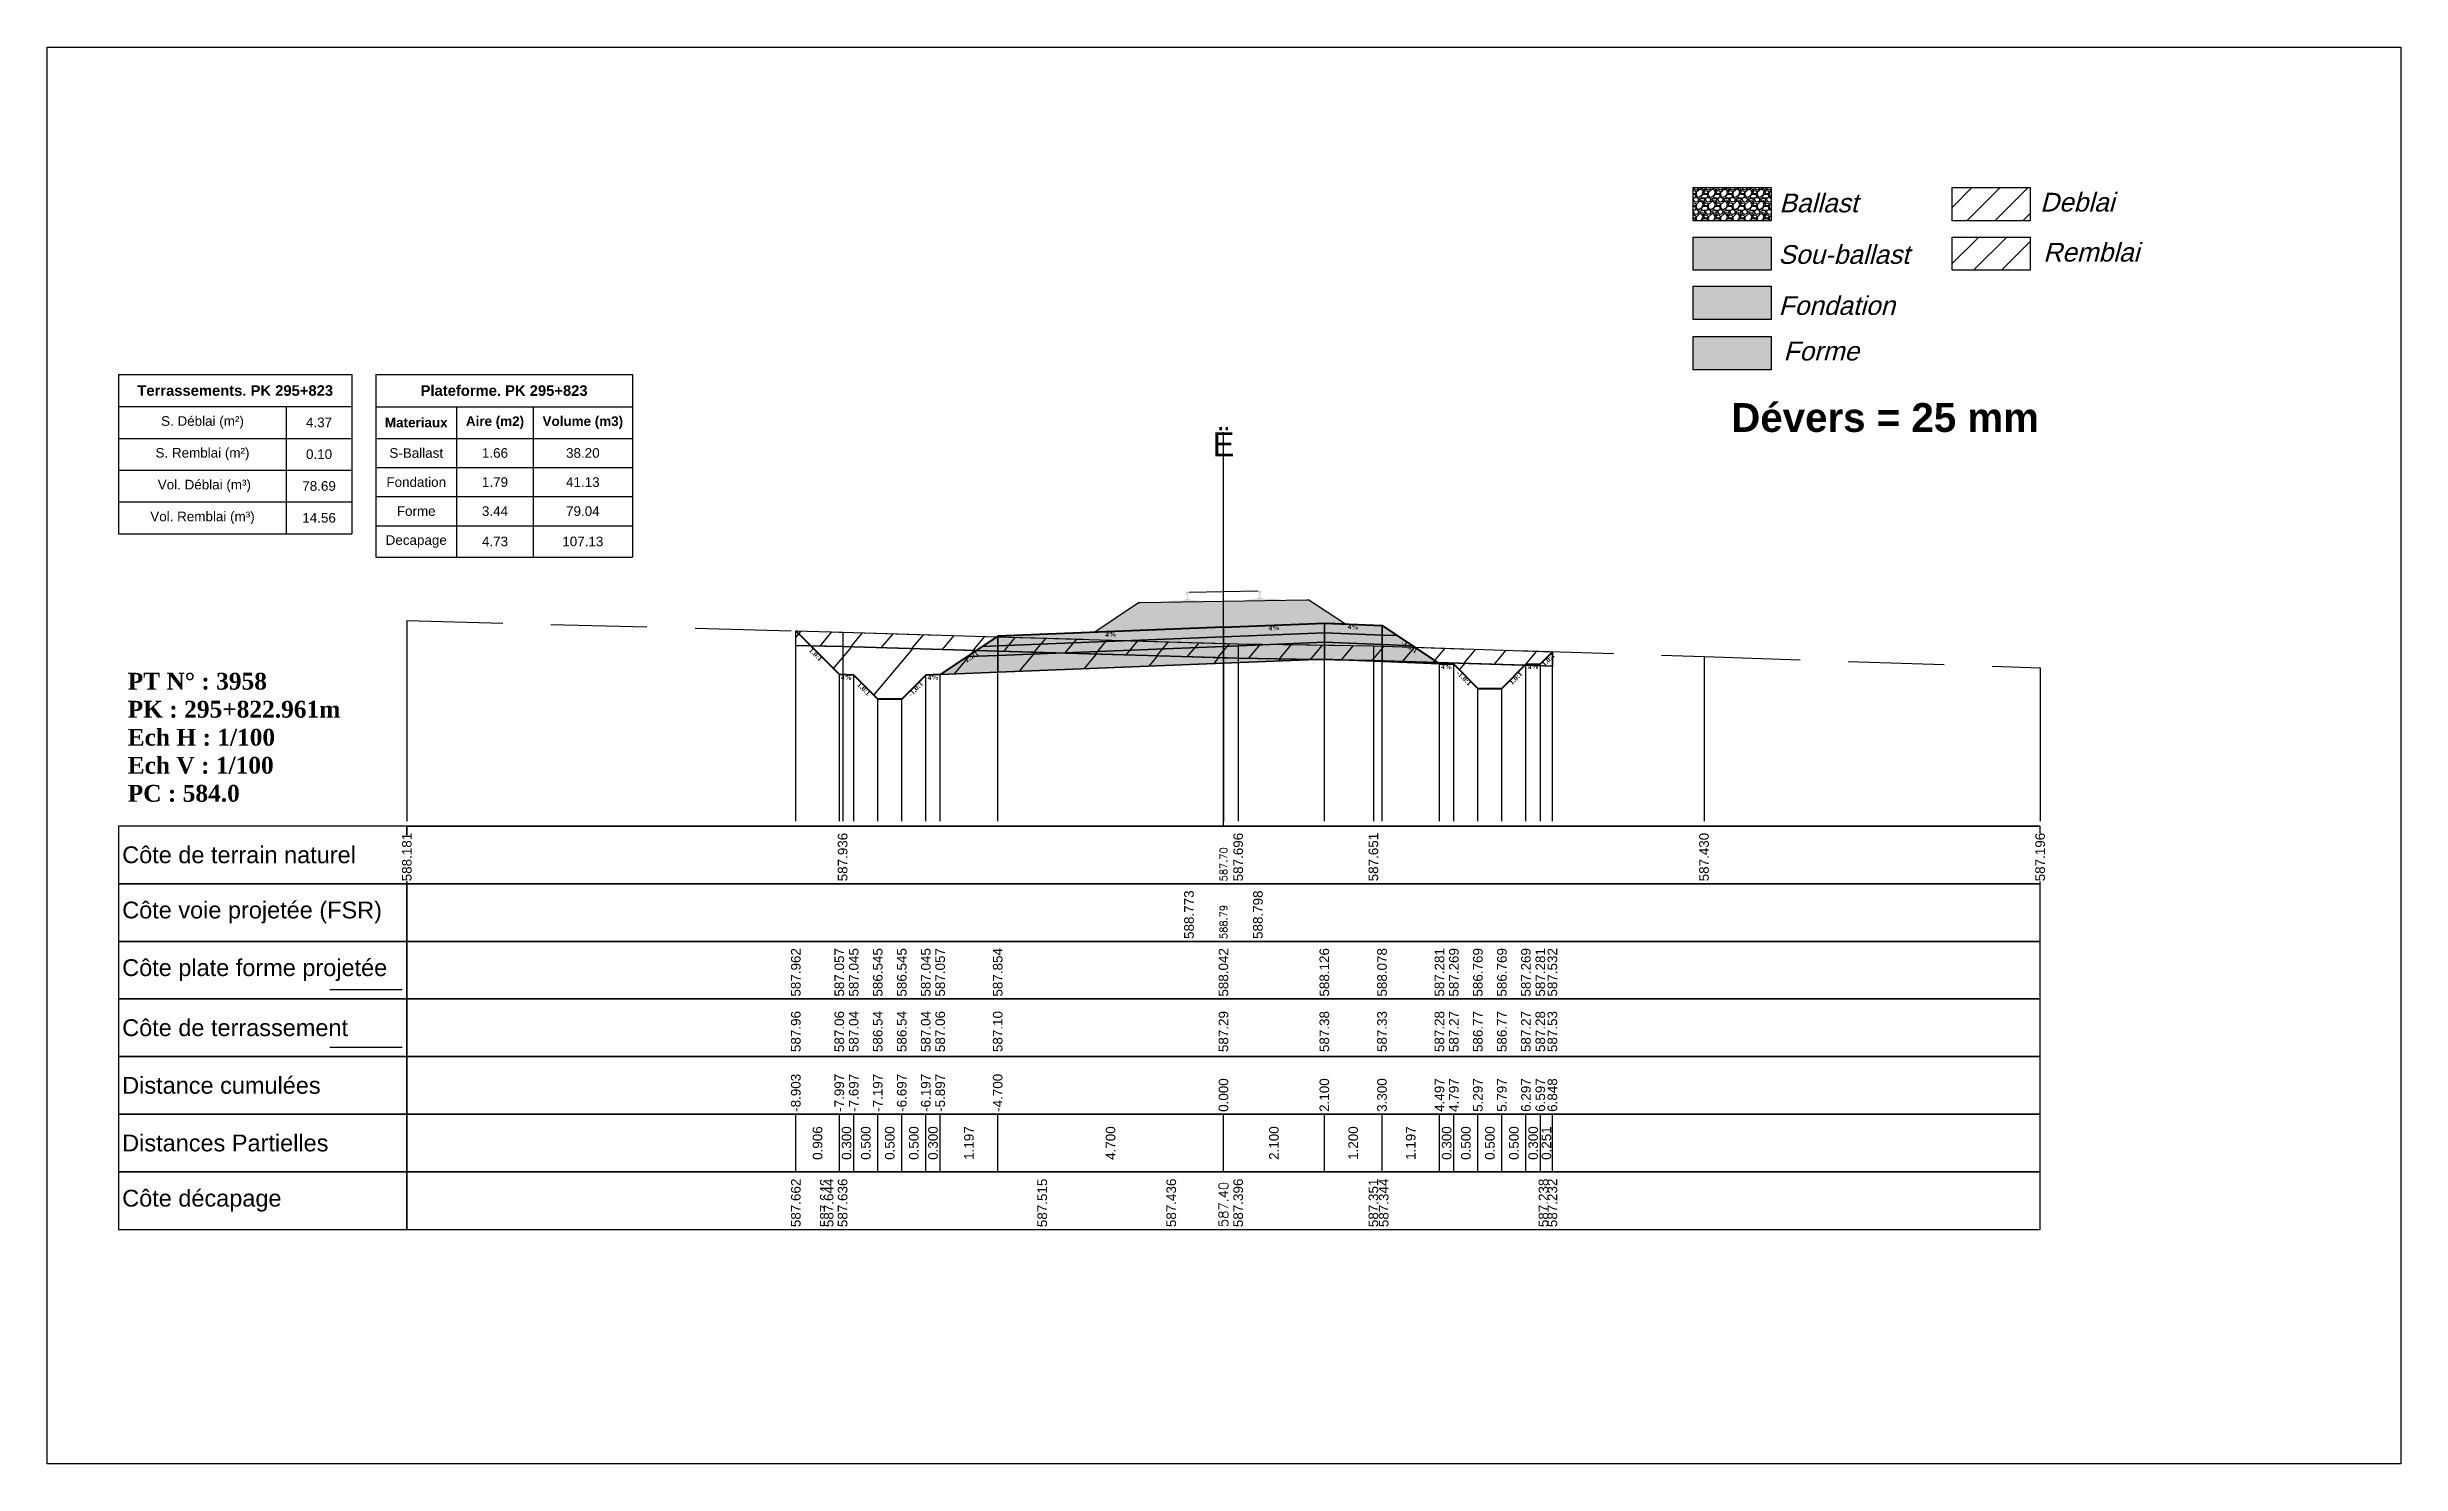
# Model space of a CAD drawing. Header units: millimetres. Extents: x 2762 to 3076, y 916 to 3305.
# Drawn here: x 2950.21 to 2999.21, y 1039.4 to 1068.9 of the extents above; entities that cross this region are included whole.
import ezdxf

# ---------------------------------------------------------------- set-up
doc = ezdxf.new("R2010")
doc.units = ezdxf.units.MM
doc.header["$LTSCALE"] = 2
doc.linetypes.add('CACHE', pattern=[9.525, 6.35, -3.175])
doc.linetypes.add('DASHED', pattern=[0.75, 0.5, -0.25])
for name, color, linetype in [('C-ANNO-TABL', 1, 'Continuous'), ('C-ANNO-TABL-TEXT', 150, 'Continuous'), ('C-ANNO-TABL-TITL', 150, 'Continuous'), ('C-ANNO-TABL-TTBL', 5, 'Continuous'), ('C-ROAD-CORR', 5, 'Continuous'), ('C-ROAD-SCTN', 7, 'Continuous')]:
    doc.layers.add(name, color=color, linetype=linetype)
doc.styles.add('ARIAL', font='arial.ttf')
doc.styles.add('C3D_Etiquette', font='romans.shx')
doc.styles.add('C3D_Profil_Travers', font='romans.shx')
doc.styles.get("Standard").update_dxf_attribs({"font": 'arial.ttf'})

msp = doc.modelspace()

# ---------------------------------------------------------------- texts
at = {"insert": (2985.274, 1061.491), "char_height": 0.6, "attachment_point": 1}
msp.add_mtext_dynamic_manual_height_columns('{\\fArial|b1|i0|c0|p34;Dévers = 25 mm}', width=8.82587, gutter_width=1.25, heights=[0], dxfattribs=at)
at = {"color": 7, "linetype": 'Continuous', "lineweight": -3}
for s, insert, char_height, attachment_point, style in [('{\\fWingdings|b0|i0|c2|p0;Ë}', (2974.705, 1060.384), 0.5, 8, 'C3D_Profil_Travers'), ('{\\fTimes New Roman|b1|i0|c0|p18;PT N° : 3958\\PPK : 295+822.961m\\PEch H : 1/100\\PEch V : 1/100\\PPC : 584.0}', (2951.893, 1053.184), 0.35, 7, 'C3D_Profil_Travers'), ('{\\fArial|b0|i0|c0|p34;Côte de terrain naturel}', (2951.779, 1052.084), 0.35, 4, 'C3D_Etiquette'), ('{\\fArial|b0|i0|c0|p34;Côte plate forme projetée}', (2951.779, 1049.684), 0.35, 4, 'C3D_Etiquette'), ('{\\fArial|b0|i0|c0|p34;Côte de terrassement}', (2951.779, 1048.484), 0.35, 4, 'C3D_Etiquette'), ('{\\fArial|b0|i0|c0|p34;Distance cumulées}', (2951.779, 1047.284), 0.35, 4, 'C3D_Etiquette'), ('{\\fArial|b0|i0|c0|p34;Distances Partielles}', (2951.779, 1046.084), 0.35, 4, 'C3D_Etiquette'), ('{\\fArial|b0|i0|c0|p34;Côte décapage}', (2951.779, 1044.884), 0.35, 4, 'C3D_Etiquette')]:
    msp.add_mtext(s, dxfattribs=dict(at, insert=insert, char_height=char_height, attachment_point=attachment_point, style=style))
at = {"color": 7, "linetype": 'Continuous', "lineweight": -3, "char_height": 0.1, "attachment_point": 2, "style": 'C3D_Etiquette'}
for s, insert, width, rotation in [('{\\fTimes New Roman|b1|i0|c0|p18;4%}', (2972.355, 1056.728), 0.42071, 2.2906), ('{\\fTimes New Roman|b1|i0|c0|p18;4%}', (2975.755, 1056.864), 0.37094, 2.2906), ('{\\fTimes New Roman|b1|i0|c0|p18;4%}', (2977.404, 1056.882), 0.42071, 357.7094), ('{\\fTimes New Roman|b1|i0|c0|p18;-1.5:1}', (2978.601, 1056.46), 0.34598, 326.3099), ('{\\fTimes New Roman|b1|i0|c0|p18;1.0:1}', (2966.252, 1056.291), 0.29001, 315), ('{\\fTimes New Roman|b1|i0|c0|p18;-1.5:1}', (2969.408, 1056.236), 0.34598, 33.6901), ('{\\fTimes New Roman|b1|i0|c0|p18;4%}', (2979.351, 1056.054), 0.42071, 357.7094), ('{\\fTimes New Roman|b1|i0|c0|p18;4%}', (2981.152, 1056.054), 0.37094, 2.2906), ('{\\fTimes New Roman|b1|i0|c0|p18;1.0:1}', (2981.43, 1056.187), 0.29001, 45), ('{\\fTimes New Roman|b1|i0|c0|p18;4%}', (2966.858, 1055.83), 0.37094, 357.7094), ('{\\fTimes New Roman|b1|i0|c0|p18;1.0:1}', (2967.255, 1055.576), 0.29001, 315), ('{\\fTimes New Roman|b1|i0|c0|p18;-1.0:1}', (2968.261, 1055.576), 0.34598, 45), ('{\\fTimes New Roman|b1|i0|c0|p18;4%}', (2968.658, 1055.83), 0.42071, 2.2906), ('{\\fTimes New Roman|b1|i0|c0|p18;-1.0:1}', (2979.749, 1055.8), 0.34598, 315), ('{\\fTimes New Roman|b1|i0|c0|p18;1.0:1}', (2980.754, 1055.8), 0.29001, 45)]:
    msp.add_mtext(s, dxfattribs=dict(at, insert=insert, width=width, rotation=rotation))
at = {"color": 7, "linetype": 'Continuous', "lineweight": -3, "rotation": 90, "style": 'C3D_Profil_Travers'}
for s, insert, char_height, attachment_point in [('587.70', (2974.705, 1051.534), 0.15, 4), ('588.79', (2974.705, 1050.334), 0.15, 4), ('{\\fArial|b0|i0|c0|p34;587.96}', (2965.802, 1047.979), 0.2, 4), ('{\\fArial|b0|i0|c0|p34;587.06}', (2966.708, 1047.979), 0.2, 4), ('{\\fArial|b0|i0|c0|p34;587.04}', (2967.008, 1047.979), 0.2, 4), ('{\\fArial|b0|i0|c0|p34;586.54}', (2967.508, 1047.979), 0.2, 4), ('{\\fArial|b0|i0|c0|p34;586.54}', (2968.008, 1047.979), 0.2, 4), ('{\\fArial|b0|i0|c0|p34;587.04}', (2968.508, 1047.979), 0.2, 4), ('{\\fArial|b0|i0|c0|p34;587.06}', (2968.808, 1047.979), 0.2, 4), ('{\\fArial|b0|i0|c0|p34;587.10}', (2970.005, 1047.979), 0.2, 4), ('{\\fArial|b0|i0|c0|p34;587.29}', (2974.705, 1047.979), 0.2, 4), ('{\\fArial|b0|i0|c0|p34;587.38}', (2976.805, 1047.979), 0.2, 4), ('{\\fArial|b0|i0|c0|p34;587.33}', (2978.005, 1047.979), 0.2, 4), ('{\\fArial|b0|i0|c0|p34;587.28}', (2979.201, 1047.979), 0.2, 4), ('{\\fArial|b0|i0|c0|p34;587.27}', (2979.501, 1047.979), 0.2, 4), ('{\\fArial|b0|i0|c0|p34;586.77}', (2980.001, 1047.979), 0.2, 4), ('{\\fArial|b0|i0|c0|p34;586.77}', (2980.501, 1047.979), 0.2, 4), ('{\\fArial|b0|i0|c0|p34;587.27}', (2981.001, 1047.979), 0.2, 4), ('{\\fArial|b0|i0|c0|p34;587.28}', (2981.301, 1047.979), 0.2, 4), ('{\\fArial|b0|i0|c0|p34;587.53}', (2981.552, 1047.979), 0.2, 4), ('{\\fArial|b0|i0|c0|p34;0.906}', (2966.255, 1046.084), 0.2, 5), ('{\\fArial|b0|i0|c0|p34;0.300}', (2966.858, 1046.084), 0.2, 5), ('{\\fArial|b0|i0|c0|p34;0.500}', (2967.258, 1046.084), 0.2, 5), ('{\\fArial|b0|i0|c0|p34;0.500}', (2967.758, 1046.084), 0.2, 5), ('{\\fArial|b0|i0|c0|p34;0.500}', (2968.258, 1046.084), 0.2, 5), ('{\\fArial|b0|i0|c0|p34;0.300}', (2968.658, 1046.084), 0.2, 5), ('{\\fArial|b0|i0|c0|p34;1.197}', (2969.406, 1046.084), 0.2, 5), ('{\\fArial|b0|i0|c0|p34;4.700}', (2972.355, 1046.084), 0.2, 5), ('{\\fArial|b0|i0|c0|p34;2.100}', (2975.755, 1046.084), 0.2, 5), ('{\\fArial|b0|i0|c0|p34;1.200}', (2977.405, 1046.084), 0.2, 5), ('{\\fArial|b0|i0|c0|p34;1.197}', (2978.603, 1046.084), 0.2, 5), ('{\\fArial|b0|i0|c0|p34;0.300}', (2979.351, 1046.084), 0.2, 5), ('{\\fArial|b0|i0|c0|p34;0.500}', (2979.751, 1046.084), 0.2, 5), ('{\\fArial|b0|i0|c0|p34;0.500}', (2980.251, 1046.084), 0.2, 5), ('{\\fArial|b0|i0|c0|p34;0.500}', (2980.751, 1046.084), 0.2, 5), ('{\\fArial|b0|i0|c0|p34;0.300}', (2981.151, 1046.084), 0.2, 5), ('{\\fArial|b0|i0|c0|p34;0.251}', (2981.427, 1046.084), 0.2, 5), ('587.40', (2974.705, 1044.334), 0.2, 4)]:
    msp.add_mtext(s, dxfattribs=dict(at, insert=insert, char_height=char_height, attachment_point=attachment_point))
at = {"color": 7, "linetype": 'Continuous', "lineweight": -3, "insert": (2951.779, 1050.884), "char_height": 0.35, "attachment_point": 4}
msp.add_mtext('{\\fArial|b0|i0|c0|p34;Côte voie projetée (FSR)}', dxfattribs=at)
at = {"layer": 'C-ANNO-TABL-TEXT', "color": 7, "style": 'ARIAL', "oblique": 15}
for s, p in [('Ballast', (2986.274, 1065.463)), ('Deblai', (2991.704, 1065.479)), ('Sou-ballast', (2986.254, 1064.39)), ('Remblai', (2991.768, 1064.437)), ('Fondation', (2986.259, 1063.327)), ('Forme', (2986.359, 1062.378))]:
    msp.add_text(s, height=0.39, dxfattribs=at).set_placement(p)
at = {"layer": 'C-ANNO-TABL-TEXT', "color": 7, "linetype": 'Continuous', "lineweight": -3, "char_height": 0.2, "attachment_point": 5, "style": 'ARIAL'}
for s, insert in [('{\\fArial|b0|i0|c0|p34;\\C7;4.37}', (2955.877, 1061.088)), ('{\\fArial|b0|i0|c0|p34;\\C7;0.10}', (2955.877, 1060.426)), ('{\\fArial|b0|i0|c0|p34;\\C7;S-Ballast}', (2957.9, 1060.451)), ('{\\fArial|b0|i0|c0|p34;\\C7;1.66}', (2959.539, 1060.451)), ('{\\C18;\\c0;38.20}', (2961.368, 1060.451)), ('{\\fArial|b0|i0|c0|p34;\\C7;Fondation}', (2957.9, 1059.845)), ('{\\fArial|b0|i0|c0|p34;\\C7;1.79}', (2959.539, 1059.845)), ('{\\C18;\\c0;41.13}', (2961.368, 1059.845)), ('{\\fArial|b0|i0|c0|p34;\\C7;78.69}', (2955.877, 1059.764)), ('{\\fArial|b0|i0|c0|p34;\\C7;14.56}', (2955.877, 1059.101)), ('{\\fArial|b0|i0|c0|p34;\\C7;Forme}', (2957.9, 1059.241)), ('{\\fArial|b0|i0|c0|p34;\\C7;3.44}', (2959.539, 1059.241)), ('{\\C18;\\c0;79.04}', (2961.368, 1059.241)), ('{\\fArial|b0|i0|c0|p34;\\C7;Decapage}', (2957.9, 1058.609)), ('{\\fArial|b0|i0|c0|p34;\\C7;4.73}', (2959.539, 1058.609)), ('{\\C18;\\c0;107.13}', (2961.368, 1058.609))]:
    msp.add_mtext(s, dxfattribs=dict(at, insert=insert))
at = {"layer": 'C-ANNO-TABL-TITL', "color": 7, "linetype": 'Continuous', "lineweight": -3, "attachment_point": 5, "style": 'ARIAL'}
for s, insert, char_height in [('{\\fArial|b1|i0|c0|p34;\\C7;Terrassements. PK 295+823}', (2954.131, 1061.751), 0.22), ('{\\fArial|b1|i0|c0|p34;\\C18;\\c0;Plateforme. PK 295+823}', (2959.729, 1061.75), 0.22), ('{\\fArial|b0|i0|c0|p34;\\C7;S. Déblai (m²) }', (2953.45, 1061.088), 0.2), ('{\\fArial|b1|i0|c0|p34;\\C7;Materiaux   }', (2957.9, 1061.085), 0.2), ('{\\fArial|b1|i0|c0|p34;\\C7;Aire (m2)}', (2959.539, 1061.085), 0.2), ('{\\fArial|b1|i0|c0|p34;\\C7;Volume (m3)}', (2961.368, 1061.085), 0.2), ('{\\fArial|b0|i0|c0|p34;\\C7;S. Remblai (m²) }', (2953.45, 1060.426), 0.2), ('{\\fArial|b0|i0|c0|p34;\\C7; Vol. Déblai (m³) }', (2953.45, 1059.764), 0.2), ('{\\fArial|b0|i0|c0|p34;\\C7;Vol. Remblai (m³)}', (2953.45, 1059.101), 0.2)]:
    msp.add_mtext(s, dxfattribs=dict(at, insert=insert, char_height=char_height))

# ---------------------------------------------------------------- hatches: boundary and pattern name
h = msp.add_hatch(color=11)
h.dxf.hatch_style = 1
h.paths.add_polyline_path([(2986.106, 1064.949), (2984.48, 1064.949), (2984.48, 1064.257), (2986.106, 1064.257)])
h = msp.add_hatch(color=30)
h.dxf.hatch_style = 1
h.paths.add_polyline_path([(2986.106, 1063.922), (2984.48, 1063.922), (2984.48, 1063.23), (2986.106, 1063.23)])
h = msp.add_hatch(color=83)
h.dxf.hatch_style = 1
h.paths.add_polyline_path([(2986.106, 1062.876), (2984.48, 1062.876), (2984.48, 1062.184), (2986.106, 1062.184)])
at = {"linetype": 'Continuous', "lineweight": -3}
msp.add_hatch(color=254, dxfattribs=at).paths.add_polyline_path([(2973.494, 1057.165), (2973.491, 1057.35), (2973.605, 1057.373), (2973.953, 1057.379), (2973.953, 1057.385), (2973.879, 1057.383), (2973.879, 1057.393), (2973.88, 1057.394), (2973.881, 1057.395), (2973.883, 1057.395), (2973.903, 1057.397), (2973.906, 1057.398), (2973.909, 1057.399), (2973.937, 1057.41), (2973.939, 1057.411), (2973.94, 1057.413), (2973.941, 1057.414), (2973.942, 1057.418), (2973.943, 1057.426), (2973.944, 1057.435), (2973.945, 1057.445), (2973.945, 1057.469), (2973.944, 1057.485), (2973.943, 1057.491), (2973.942, 1057.497), (2973.941, 1057.501), (2973.941, 1057.503), (2973.94, 1057.507), (2973.939, 1057.508), (2973.938, 1057.51), (2973.937, 1057.511), (2973.935, 1057.512), (2973.92, 1057.517), (2973.917, 1057.519), (2973.917, 1057.52), (2973.916, 1057.521), (2973.916, 1057.524), (2973.916, 1057.542), (2973.916, 1057.546), (2973.917, 1057.549), (2973.919, 1057.551), (2973.921, 1057.552), (2973.924, 1057.554), (2973.925, 1057.554), (2973.929, 1057.555), (2973.933, 1057.556), (2973.936, 1057.556), (2973.94, 1057.556), (2973.945, 1057.556), (2973.948, 1057.557), (2973.951, 1057.557), (2973.955, 1057.557), (2973.958, 1057.557), (2973.962, 1057.557), (2973.967, 1057.557), (2973.97, 1057.556), (2973.974, 1057.556), (2973.978, 1057.555), (2973.979, 1057.555), (2973.981, 1057.553), (2973.984, 1057.552), (2973.986, 1057.55), (2973.987, 1057.547), (2973.988, 1057.543), (2973.988, 1057.525), (2973.988, 1057.522), (2973.987, 1057.521), (2973.987, 1057.52), (2973.984, 1057.518), (2973.969, 1057.512), (2973.968, 1057.512), (2973.966, 1057.51), (2973.965, 1057.509), (2973.965, 1057.507), (2973.964, 1057.504), (2973.963, 1057.502), (2973.963, 1057.497), (2973.962, 1057.491), (2973.962, 1057.485), (2973.961, 1057.469), (2973.962, 1057.445), (2973.963, 1057.435), (2973.964, 1057.426), (2973.966, 1057.419), (2973.967, 1057.415), (2973.967, 1057.413), (2973.969, 1057.412), (2973.971, 1057.411), (2973.999, 1057.401), (2974.002, 1057.4), (2974.006, 1057.399), (2974.026, 1057.398), (2974.027, 1057.398), (2974.028, 1057.397), (2974.029, 1057.396), (2974.029, 1057.386), (2973.955, 1057.385), (2973.955, 1057.379), (2974.159, 1057.383), (2974.291, 1057.354), (2975.125, 1057.369), (2975.256, 1057.402), (2975.46, 1057.405), (2975.46, 1057.411), (2975.386, 1057.41), (2975.386, 1057.419), (2975.387, 1057.421), (2975.388, 1057.421), (2975.389, 1057.422), (2975.409, 1057.424), (2975.413, 1057.424), (2975.416, 1057.425), (2975.444, 1057.436), (2975.446, 1057.438), (2975.447, 1057.439), (2975.448, 1057.44), (2975.449, 1057.445), (2975.45, 1057.452), (2975.451, 1057.461), (2975.452, 1057.471), (2975.451, 1057.495), (2975.45, 1057.511), (2975.45, 1057.517), (2975.449, 1057.523), (2975.448, 1057.528), (2975.448, 1057.53), (2975.447, 1057.533), (2975.446, 1057.535), (2975.445, 1057.536), (2975.443, 1057.537), (2975.442, 1057.538), (2975.427, 1057.543), (2975.424, 1057.545), (2975.423, 1057.546), (2975.423, 1057.547), (2975.423, 1057.55), (2975.422, 1057.568), (2975.423, 1057.572), (2975.424, 1057.575), (2975.426, 1057.577), (2975.428, 1057.579), (2975.431, 1057.58), (2975.432, 1057.58), (2975.435, 1057.581), (2975.439, 1057.582), (2975.443, 1057.582), (2975.447, 1057.583), (2975.452, 1057.583), (2975.455, 1057.583), (2975.458, 1057.583), (2975.461, 1057.583), (2975.465, 1057.583), (2975.469, 1057.583), (2975.474, 1057.583), (2975.477, 1057.583), (2975.481, 1057.582), (2975.485, 1057.581), (2975.486, 1057.581), (2975.488, 1057.58), (2975.49, 1057.578), (2975.493, 1057.576), (2975.494, 1057.574), (2975.494, 1057.569), (2975.495, 1057.551), (2975.495, 1057.549), (2975.494, 1057.547), (2975.494, 1057.546), (2975.491, 1057.545), (2975.476, 1057.539), (2975.474, 1057.538), (2975.473, 1057.537), (2975.472, 1057.535), (2975.471, 1057.533), (2975.471, 1057.53), (2975.47, 1057.528), (2975.469, 1057.524), (2975.469, 1057.518), (2975.468, 1057.511), (2975.468, 1057.495), (2975.468, 1057.472), (2975.47, 1057.461), (2975.471, 1057.452), (2975.472, 1057.445), (2975.473, 1057.441), (2975.474, 1057.439), (2975.475, 1057.438), (2975.478, 1057.437), (2975.506, 1057.427), (2975.509, 1057.426), (2975.512, 1057.425), (2975.532, 1057.424), (2975.534, 1057.424), (2975.535, 1057.423), (2975.536, 1057.422), (2975.536, 1057.412), (2975.462, 1057.411), (2975.462, 1057.406), (2975.81, 1057.412), (2975.925, 1057.393), (2975.929, 1057.208)])
h = msp.add_hatch(dxfattribs=at)
h.set_pattern_fill('GRAVEL', color=252, scale=0.009, style=0)
h.set_pattern_definition([(228.0128, (2972.168941, 1056.946922), (-1.8288, -2.0574), [0.030755, -3.0447435]), (184.96974, (2972.148367, 1056.924062), (2.743199999, 0.228600013), [0.0527764, -5.2248644]), (132.51045, (2972.09579, 1056.91949), (2.286, -2.5146), [0.0372133, -3.684125]), (267.2737, (2972.006635, 1056.86234), (0.2286, 4.572), [0.0480604, -4.7579794]), (292.83365, (2972.004349, 1056.814334), (-1.143, 2.7432), [0.047127, -4.6655827]), (357.2737, (2972.022637, 1056.7709), (-4.572, 0.2286), [0.0480604, -4.7579794]), (37.69424, (2972.0706434, 1056.768614), (-2.9718, -2.286), [0.0635574, -6.2921804]), (72.25533, (2972.120935, 1056.807476), (1.6002, 5.0292), [0.0600048, -5.940473]), (121.42957, (2972.139223, 1056.864626), (-1.8288, 2.9718), [0.048223, -4.774099]), (175.23636, (2972.114077, 1056.905774), (2.5146, -0.2286), [0.055054, -2.697654]), (222.39744, (2972.0592134, 1056.910346), (-2.7432, -2.5146), [0.071197, -7.0485095]), (138.81407, (2972.23295, 1056.860054), (-1.6002, 1.3716), [0.0243004, -2.405751]), (171.46923, (2972.214661, 1056.876056), (2.9718, -0.4572), [0.0462314, -4.5769175]), (225, (2972.16894, 1056.88291), (-3e-17, -0.2286), [0.032329, -0.29096]), (203.1986, (2972.15294, 1056.910346), (1.143, 0.4572), [0.01741, -1.723556]), (291.8014, (2972.136937, 1056.90349), (-0.2286, 0.6858), [0.024621, -1.206428]), (30.9638, (2972.14608, 1056.88063), (0.6858, 0.4572), [0.039989, -1.292967]), (161.565, (2972.18037, 1056.9012), (0.4572, -0.2286), [0.028916, -0.693981]), (16.38954, (2972.00435, 1056.903488), (2.286, 0.6858), [0.040508, -4.0102944]), (70.34618, (2972.043211, 1056.914918), (-0.9144, -2.5146), [0.033984, -3.3643994]), (293.1986, (2972.18037, 1056.946922), (-0.4572, 1.143), [0.034819, -1.7061465]), (343.61046, (2972.194087, 1056.914918), (-2.286, 0.6858), [0.040508, -4.0102944]), (339.44395, (2972.00435, 1056.761756), (-1.143, 0.4572), [0.039063, -1.914096]), (294.77514, (2972.040925, 1056.74804), (-1.143, 2.5146), [0.0327305, -3.2403234]), (66.8014, (2972.182657, 1056.718322), (0.4572, 1.143), [0.034819, -1.7061465]), (17.35402, (2972.196373, 1056.750326), (-2.9718, -0.9144), [0.0383204, -3.793714]), (69.44395, (2972.070643, 1056.718322), (-0.4572, -1.143), [0.0195316, -1.933628]), (101.3099, (2972.16894, 1056.71832), (-0.2286, 0.9144), [0.011656, -1.1539795]), (165.9638, (2972.166655, 1056.72975), (0.6858, -0.2286), [0.047127, -0.895415]), (186.009, (2972.120935, 1056.741182), (2.286, 0.2286), [0.043674, -4.323723]), (303.69, (2972.14608, 1056.860054), (-0.2286, 0.4572), [0.032969, -0.79126]), (353.15723, (2972.164369, 1056.832622), (3.8862, -0.4572), [0.05756, -5.698441]), (60.9454, (2972.22152, 1056.825764), (-0.9144, -1.6002), [0.023536, -2.330045]), (90, (2972.23295, 1056.84634), (-0.2286, 0.2286), [0.013716, -0.214884]), (120.25644, (2972.116363, 1056.74804), (0.9144, -1.6002), [0.031758, -3.1440547]), (48.0128, (2972.100361, 1056.775472), (1.8288, 2.0574), [0.06151, -3.0139886]), (0, (2972.1415, 1056.8212), (0.2286, 0.2286), [0.059436, -0.169164]), (325.30485, (2972.200945, 1056.821192), (2.286, -1.6002), [0.036145, -3.5783385]), (254.0546, (2972.230663, 1056.800618), (-0.2286, -0.9144), [0.033285, -1.6309485]), (207.64598, (2972.221519, 1056.768614), (-4.3434, -2.286), [0.054193, -5.365122]), (175.42608, (2972.173513, 1056.743468), (-2.9718, 0.2286), [0.0573327, -5.675926])])
h.paths.add_polyline_path([(2972.004, 1056.718), (2972.933, 1057.338), (2972.977, 1057.338), (2976.439, 1057.398), (2976.483, 1057.398), (2977.241, 1056.893), (2976.805, 1056.91)])
h = msp.add_hatch(dxfattribs=at)
h.set_pattern_fill('_U', color=150, scale=0.5, angle=50, style=0, pattern_type=0)
h.set_pattern_definition([(50, (2980.9827, 1056.0337), (-0.383022, 0.321394), [])])
h.paths.add_polyline_path([(2980.983, 1056.034), (2981.001, 1056.052), (2981.301, 1056.064), (2981.552, 1056.315), (2981.552, 1056.015)])
h.paths.add_polyline_path([(2978.687, 1056.407), (2981.552, 1056.315), (2981.301, 1056.064), (2981.001, 1056.052), (2980.983, 1056.034), (2979.16, 1056.092)])
h.paths.add_polyline_path([(2969.555, 1056.339), (2969.986, 1056.626), (2975.011, 1056.479), (2977.826, 1056.435), (2978.687, 1056.407), (2979.16, 1056.092), (2977.826, 1056.135), (2975.011, 1056.179)])
h.paths.add_polyline_path([(2965.802, 1056.746), (2966.777, 1056.72), (2969.986, 1056.626), (2969.555, 1056.339), (2966.777, 1056.42), (2966.11, 1056.438)])
h.paths.add_polyline_path([(2965.802, 1056.446), (2965.802, 1056.746), (2966.11, 1056.438)])
h = msp.add_hatch(dxfattribs=at)
h.set_pattern_fill('_U', color=3, angle=50, style=0, pattern_type=0)
h.set_pattern_definition([(50, (2980.9827, 1056.0337), (-0.766044, 0.64279), [])])
h.paths.add_polyline_path([(2980.983, 1056.034), (2981.001, 1056.052), (2981.301, 1056.064), (2981.552, 1056.315), (2981.552, 1056.015)])
h.paths.add_polyline_path([(2976.64, 1056.154), (2976.805, 1056.16), (2977.183, 1056.145)])
h.paths.add_polyline_path([(2965.802, 1056.446), (2965.802, 1056.746), (2966.11, 1056.438)])
h = msp.add_hatch(color=83, dxfattribs=at)
h.paths.add_polyline_path([(2978.005, 1056.112), (2978.005, 1056.462), (2978.643, 1056.437), (2979.201, 1056.064)])
h.paths.add_polyline_path([(2976.805, 1056.16), (2976.805, 1056.51), (2978.005, 1056.462), (2978.005, 1056.112)])
h.paths.add_polyline_path([(2974.705, 1056.076), (2974.705, 1056.426), (2976.805, 1056.51), (2976.805, 1056.16)])
h.paths.add_polyline_path([(2970.005, 1055.888), (2970.005, 1056.238), (2974.705, 1056.426), (2974.705, 1056.076)])
h.paths.add_polyline_path([(2968.808, 1055.84), (2969.366, 1056.213), (2970.005, 1056.238), (2970.005, 1055.888)])
h = msp.add_hatch(color=30, dxfattribs=at)
h.paths.add_polyline_path([(2978.005, 1056.462), (2978.005, 1056.662), (2978.324, 1056.65), (2978.643, 1056.437)])
h.paths.add_polyline_path([(2976.805, 1056.51), (2976.805, 1056.71), (2978.005, 1056.662), (2978.005, 1056.462)])
h.paths.add_polyline_path([(2974.705, 1056.426), (2974.705, 1056.626), (2976.805, 1056.71), (2976.805, 1056.51)])
h.paths.add_polyline_path([(2970.005, 1056.238), (2970.005, 1056.438), (2974.705, 1056.626), (2974.705, 1056.426)])
h.paths.add_polyline_path([(2969.366, 1056.213), (2969.685, 1056.426), (2970.005, 1056.438), (2970.005, 1056.238)])
h = msp.add_hatch(color=11, dxfattribs=at)
h.paths.add_polyline_path([(2978.005, 1056.662), (2978.005, 1056.862), (2978.324, 1056.65)])
h.paths.add_polyline_path([(2976.805, 1056.71), (2976.805, 1056.91), (2978.005, 1056.862), (2978.005, 1056.662)])
h.paths.add_polyline_path([(2974.705, 1056.626), (2974.705, 1056.826), (2976.805, 1056.91), (2976.805, 1056.71)])
h.paths.add_polyline_path([(2970.005, 1056.438), (2970.005, 1056.638), (2974.705, 1056.826), (2974.705, 1056.626)])
h.paths.add_polyline_path([(2969.685, 1056.426), (2970.005, 1056.638), (2970.005, 1056.438)])
h = msp.add_hatch(dxfattribs=at)
h.set_pattern_fill('_U', color=1, angle=50, style=0, pattern_type=0)
h.set_pattern_definition([(50, (2977.1833, 1056.1452), (-0.76604, 0.64279), [])])
h.paths.add_polyline_path([(2977.183, 1056.145), (2977.826, 1056.135), (2980.983, 1056.034), (2980.501, 1055.552), (2980.001, 1055.552), (2979.501, 1056.052)])
h.paths.add_polyline_path([(2966.11, 1056.438), (2966.777, 1056.42), (2975.011, 1056.179), (2976.64, 1056.154), (2968.508, 1055.828), (2968.008, 1055.328), (2967.508, 1055.328), (2967.008, 1055.828), (2966.708, 1055.84)])

# ---------------------------------------------------------------- linework, layer by layer
for p, q in [((2984.48, 1065.977), (2986.106, 1065.977)), ((2984.48, 1065.285), (2984.48, 1065.977)), ((2986.106, 1065.977), (2986.106, 1065.285)), ((2989.873, 1065.977), (2991.499, 1065.977)), ((2989.873, 1065.285), (2989.873, 1065.977)), ((2991.499, 1065.977), (2991.499, 1065.285)), ((2986.106, 1065.285), (2984.48, 1065.285)), ((2991.499, 1065.285), (2989.873, 1065.285)), ((2984.48, 1064.949), (2986.106, 1064.949)), ((2984.48, 1064.257), (2984.48, 1064.949)), ((2986.106, 1064.949), (2986.106, 1064.257)), ((2989.873, 1064.949), (2991.499, 1064.949)), ((2989.873, 1064.257), (2989.873, 1064.949)), ((2991.499, 1064.949), (2991.499, 1064.257)), ((2986.106, 1064.257), (2984.48, 1064.257)), ((2984.48, 1063.922), (2986.106, 1063.922)), ((2984.48, 1063.23), (2984.48, 1063.922)), ((2986.106, 1063.922), (2986.106, 1063.23)), ((2991.499, 1064.257), (2989.873, 1064.257)), ((2986.106, 1063.23), (2984.48, 1063.23)), ((2984.48, 1062.876), (2986.106, 1062.876)), ((2984.48, 1062.184), (2984.48, 1062.876)), ((2986.106, 1062.876), (2986.106, 1062.184)), ((2986.106, 1062.184), (2984.48, 1062.184))]:
    msp.add_line(p, q)
at = {"linetype": 'Continuous'}
for p, q in [((2984.483, 1065.931), (2984.48, 1065.932)), ((2984.48, 1065.928), (2984.483, 1065.93)), ((2984.52, 1065.902), (2984.48, 1065.908)), ((2984.48, 1065.863), (2984.53, 1065.856)), ((2984.48, 1065.842), (2984.506, 1065.842)), ((2984.532, 1065.777), (2984.48, 1065.75)), ((2984.485, 1065.727), (2984.501, 1065.763)), ((2984.486, 1065.977), (2984.499, 1065.946)), ((2984.498, 1065.946), (2984.541, 1065.933)), ((2984.501, 1065.764), (2984.542, 1065.776)), ((2984.505, 1065.844), (2984.539, 1065.821)), ((2984.543, 1065.886), (2984.522, 1065.904)), ((2984.529, 1065.847), (2984.542, 1065.87)), ((2984.539, 1065.819), (2984.529, 1065.783)), ((2984.541, 1065.933), (2984.585, 1065.946)), ((2984.541, 1065.775), (2984.582, 1065.759)), ((2984.544, 1065.887), (2984.542, 1065.834)), ((2984.542, 1065.87), (2984.542, 1065.885)), ((2984.542, 1065.834), (2984.562, 1065.786)), ((2984.609, 1065.934), (2984.55, 1065.88)), ((2984.562, 1065.783), (2984.615, 1065.781)), ((2984.581, 1065.761), (2984.596, 1065.728)), ((2984.585, 1065.946), (2984.596, 1065.977)), ((2984.662, 1065.933), (2984.601, 1065.939)), ((2984.615, 1065.783), (2984.671, 1065.827)), ((2984.642, 1065.951), (2984.618, 1065.977)), ((2984.685, 1065.957), (2984.627, 1065.952)), ((2984.649, 1065.791), (2984.694, 1065.842)), ((2984.668, 1065.761), (2984.65, 1065.792)), ((2984.689, 1065.889), (2984.661, 1065.935)), ((2984.73, 1065.757), (2984.666, 1065.762)), ((2984.671, 1065.826), (2984.691, 1065.89)), ((2984.722, 1065.74), (2984.671, 1065.753)), ((2984.688, 1065.933), (2984.698, 1065.908)), ((2984.707, 1065.941), (2984.689, 1065.934)), ((2984.694, 1065.842), (2984.76, 1065.842)), ((2984.699, 1065.908), (2984.737, 1065.93)), ((2984.724, 1065.91), (2984.699, 1065.885)), ((2984.699, 1065.885), (2984.719, 1065.854)), ((2984.719, 1065.977), (2984.701, 1065.957)), ((2984.737, 1065.931), (2984.706, 1065.941)), ((2984.72, 1065.864), (2984.784, 1065.856)), ((2984.774, 1065.902), (2984.724, 1065.909)), ((2984.786, 1065.777), (2984.733, 1065.749)), ((2984.739, 1065.727), (2984.755, 1065.763)), ((2984.74, 1065.977), (2984.753, 1065.946)), ((2984.752, 1065.946), (2984.795, 1065.933)), ((2984.755, 1065.764), (2984.796, 1065.776)), ((2984.759, 1065.844), (2984.793, 1065.821)), ((2984.797, 1065.886), (2984.776, 1065.904)), ((2984.783, 1065.847), (2984.796, 1065.87)), ((2984.793, 1065.819), (2984.783, 1065.783)), ((2984.795, 1065.933), (2984.839, 1065.946)), ((2984.795, 1065.775), (2984.836, 1065.759)), ((2984.798, 1065.887), (2984.796, 1065.834)), ((2984.796, 1065.87), (2984.796, 1065.885)), ((2984.796, 1065.834), (2984.816, 1065.786)), ((2984.863, 1065.934), (2984.804, 1065.88)), ((2984.816, 1065.783), (2984.869, 1065.781)), ((2984.835, 1065.761), (2984.85, 1065.728)), ((2984.839, 1065.946), (2984.85, 1065.977)), ((2984.916, 1065.933), (2984.855, 1065.939)), ((2984.869, 1065.783), (2984.925, 1065.827)), ((2984.896, 1065.951), (2984.872, 1065.977)), ((2984.939, 1065.957), (2984.881, 1065.952)), ((2984.903, 1065.791), (2984.948, 1065.842)), ((2984.922, 1065.761), (2984.904, 1065.792)), ((2984.943, 1065.889), (2984.915, 1065.935)), ((2984.984, 1065.757), (2984.92, 1065.762)), ((2984.925, 1065.826), (2984.945, 1065.89)), ((2984.976, 1065.74), (2984.925, 1065.753)), ((2984.942, 1065.933), (2984.952, 1065.908)), ((2984.961, 1065.941), (2984.943, 1065.934)), ((2984.948, 1065.842), (2985.014, 1065.842)), ((2984.953, 1065.908), (2984.991, 1065.93)), ((2984.978, 1065.91), (2984.953, 1065.885)), ((2984.953, 1065.885), (2984.973, 1065.854)), ((2984.973, 1065.977), (2984.955, 1065.957)), ((2984.991, 1065.931), (2984.96, 1065.941)), ((2984.974, 1065.864), (2985.038, 1065.856)), ((2985.028, 1065.902), (2984.978, 1065.909)), ((2985.04, 1065.777), (2984.987, 1065.749)), ((2984.993, 1065.727), (2985.009, 1065.763)), ((2984.994, 1065.977), (2985.007, 1065.946)), ((2985.006, 1065.946), (2985.049, 1065.933)), ((2985.009, 1065.764), (2985.05, 1065.776)), ((2985.013, 1065.844), (2985.047, 1065.821)), ((2985.051, 1065.886), (2985.03, 1065.904)), ((2985.037, 1065.847), (2985.05, 1065.87)), ((2985.047, 1065.819), (2985.037, 1065.783)), ((2985.049, 1065.933), (2985.093, 1065.946)), ((2985.049, 1065.775), (2985.09, 1065.759)), ((2985.052, 1065.887), (2985.05, 1065.834)), ((2985.05, 1065.87), (2985.05, 1065.885)), ((2985.05, 1065.834), (2985.07, 1065.786)), ((2985.117, 1065.934), (2985.058, 1065.88)), ((2985.07, 1065.783), (2985.123, 1065.781)), ((2985.089, 1065.761), (2985.104, 1065.728)), ((2985.093, 1065.946), (2985.104, 1065.977)), ((2985.17, 1065.933), (2985.109, 1065.939)), ((2985.123, 1065.783), (2985.179, 1065.827)), ((2985.15, 1065.951), (2985.126, 1065.977)), ((2985.193, 1065.957), (2985.135, 1065.952)), ((2985.157, 1065.791), (2985.202, 1065.842)), ((2985.176, 1065.761), (2985.158, 1065.792)), ((2985.197, 1065.889), (2985.169, 1065.935)), ((2985.238, 1065.757), (2985.174, 1065.762)), ((2985.179, 1065.826), (2985.199, 1065.89)), ((2985.23, 1065.74), (2985.179, 1065.753)), ((2985.196, 1065.933), (2985.206, 1065.908)), ((2985.215, 1065.941), (2985.197, 1065.934)), ((2985.202, 1065.842), (2985.268, 1065.842)), ((2985.207, 1065.908), (2985.245, 1065.93)), ((2985.232, 1065.91), (2985.207, 1065.885)), ((2985.207, 1065.885), (2985.227, 1065.854)), ((2985.227, 1065.977), (2985.209, 1065.957)), ((2985.245, 1065.931), (2985.214, 1065.941)), ((2985.228, 1065.864), (2985.292, 1065.856)), ((2985.282, 1065.902), (2985.232, 1065.909)), ((2985.294, 1065.777), (2985.241, 1065.749)), ((2985.247, 1065.727), (2985.263, 1065.763)), ((2985.248, 1065.977), (2985.261, 1065.946)), ((2985.26, 1065.946), (2985.303, 1065.933)), ((2985.263, 1065.764), (2985.304, 1065.776)), ((2985.267, 1065.844), (2985.301, 1065.821)), ((2985.305, 1065.886), (2985.284, 1065.904)), ((2985.291, 1065.847), (2985.304, 1065.87)), ((2985.301, 1065.819), (2985.291, 1065.783)), ((2985.303, 1065.933), (2985.347, 1065.946)), ((2985.303, 1065.775), (2985.344, 1065.759)), ((2985.306, 1065.887), (2985.304, 1065.834)), ((2985.304, 1065.87), (2985.304, 1065.885)), ((2985.304, 1065.834), (2985.324, 1065.786)), ((2985.371, 1065.934), (2985.312, 1065.88)), ((2985.324, 1065.783), (2985.377, 1065.781)), ((2985.343, 1065.761), (2985.358, 1065.728)), ((2985.347, 1065.946), (2985.358, 1065.977)), ((2985.424, 1065.933), (2985.363, 1065.939)), ((2985.377, 1065.783), (2985.433, 1065.827)), ((2985.404, 1065.951), (2985.38, 1065.977)), ((2985.447, 1065.957), (2985.389, 1065.952)), ((2985.411, 1065.791), (2985.456, 1065.842)), ((2985.43, 1065.761), (2985.412, 1065.792)), ((2985.451, 1065.889), (2985.423, 1065.935)), ((2985.492, 1065.757), (2985.428, 1065.762)), ((2985.433, 1065.826), (2985.453, 1065.89)), ((2985.484, 1065.74), (2985.433, 1065.753)), ((2985.45, 1065.933), (2985.46, 1065.908)), ((2985.469, 1065.941), (2985.451, 1065.934)), ((2985.456, 1065.842), (2985.522, 1065.842)), ((2985.461, 1065.908), (2985.499, 1065.93)), ((2985.486, 1065.91), (2985.461, 1065.885)), ((2985.461, 1065.885), (2985.481, 1065.854)), ((2985.481, 1065.977), (2985.463, 1065.957)), ((2985.499, 1065.931), (2985.468, 1065.941)), ((2985.482, 1065.864), (2985.546, 1065.856)), ((2985.536, 1065.902), (2985.486, 1065.909)), ((2985.548, 1065.777), (2985.495, 1065.749)), ((2985.501, 1065.727), (2985.517, 1065.763)), ((2985.502, 1065.977), (2985.515, 1065.946)), ((2985.514, 1065.946), (2985.557, 1065.933)), ((2985.517, 1065.764), (2985.558, 1065.776)), ((2985.521, 1065.844), (2985.555, 1065.821)), ((2985.559, 1065.886), (2985.538, 1065.904)), ((2985.545, 1065.847), (2985.558, 1065.87)), ((2985.555, 1065.819), (2985.545, 1065.783)), ((2985.557, 1065.933), (2985.601, 1065.946)), ((2985.557, 1065.775), (2985.598, 1065.759)), ((2985.56, 1065.887), (2985.558, 1065.834)), ((2985.558, 1065.87), (2985.558, 1065.885)), ((2985.558, 1065.834), (2985.578, 1065.786)), ((2985.625, 1065.934), (2985.566, 1065.88)), ((2985.578, 1065.783), (2985.631, 1065.781)), ((2985.597, 1065.761), (2985.612, 1065.728)), ((2985.601, 1065.946), (2985.612, 1065.977)), ((2985.678, 1065.933), (2985.617, 1065.939)), ((2985.631, 1065.783), (2985.687, 1065.827)), ((2985.658, 1065.951), (2985.634, 1065.977)), ((2985.701, 1065.957), (2985.643, 1065.952)), ((2985.665, 1065.791), (2985.71, 1065.842)), ((2985.684, 1065.761), (2985.666, 1065.792)), ((2985.705, 1065.889), (2985.677, 1065.935)), ((2985.746, 1065.757), (2985.682, 1065.762)), ((2985.687, 1065.826), (2985.707, 1065.89)), ((2985.738, 1065.74), (2985.687, 1065.753)), ((2985.704, 1065.933), (2985.714, 1065.908)), ((2985.723, 1065.941), (2985.705, 1065.934)), ((2985.71, 1065.842), (2985.776, 1065.842)), ((2985.715, 1065.908), (2985.753, 1065.93)), ((2985.74, 1065.91), (2985.715, 1065.885)), ((2985.715, 1065.885), (2985.735, 1065.854)), ((2985.735, 1065.977), (2985.717, 1065.957)), ((2985.753, 1065.931), (2985.722, 1065.941)), ((2985.736, 1065.864), (2985.8, 1065.856)), ((2985.79, 1065.902), (2985.74, 1065.909)), ((2985.802, 1065.777), (2985.749, 1065.749)), ((2985.755, 1065.727), (2985.771, 1065.763)), ((2985.756, 1065.977), (2985.769, 1065.946)), ((2985.768, 1065.946), (2985.811, 1065.933)), ((2985.771, 1065.764), (2985.812, 1065.776)), ((2985.775, 1065.844), (2985.809, 1065.821)), ((2985.813, 1065.886), (2985.792, 1065.904)), ((2985.799, 1065.847), (2985.812, 1065.87)), ((2985.809, 1065.819), (2985.799, 1065.783)), ((2985.811, 1065.933), (2985.855, 1065.946)), ((2985.811, 1065.775), (2985.852, 1065.759)), ((2985.814, 1065.887), (2985.812, 1065.834)), ((2985.812, 1065.87), (2985.812, 1065.885)), ((2985.812, 1065.834), (2985.832, 1065.786)), ((2985.879, 1065.934), (2985.82, 1065.88)), ((2985.832, 1065.783), (2985.885, 1065.781)), ((2985.851, 1065.761), (2985.866, 1065.728)), ((2985.855, 1065.946), (2985.866, 1065.977)), ((2985.932, 1065.933), (2985.871, 1065.939)), ((2985.885, 1065.783), (2985.941, 1065.827)), ((2985.912, 1065.951), (2985.888, 1065.977)), ((2985.955, 1065.957), (2985.897, 1065.952)), ((2985.919, 1065.791), (2985.964, 1065.842)), ((2985.938, 1065.761), (2985.92, 1065.792)), ((2985.959, 1065.889), (2985.931, 1065.935)), ((2986, 1065.757), (2985.936, 1065.762)), ((2985.941, 1065.826), (2985.961, 1065.89)), ((2985.992, 1065.74), (2985.941, 1065.753)), ((2985.958, 1065.933), (2985.968, 1065.908)), ((2985.977, 1065.941), (2985.959, 1065.934)), ((2985.964, 1065.842), (2986.03, 1065.842)), ((2985.969, 1065.908), (2986.007, 1065.93)), ((2985.994, 1065.91), (2985.969, 1065.885)), ((2985.969, 1065.885), (2985.989, 1065.854)), ((2985.989, 1065.977), (2985.971, 1065.957)), ((2986.007, 1065.931), (2985.976, 1065.941)), ((2985.99, 1065.864), (2986.054, 1065.856)), ((2986.044, 1065.902), (2985.994, 1065.909)), ((2986.056, 1065.777), (2986.003, 1065.749)), ((2986.009, 1065.727), (2986.025, 1065.763)), ((2986.01, 1065.977), (2986.023, 1065.946)), ((2986.022, 1065.946), (2986.065, 1065.933)), ((2986.025, 1065.764), (2986.066, 1065.776)), ((2986.029, 1065.844), (2986.063, 1065.821)), ((2986.067, 1065.886), (2986.046, 1065.904)), ((2986.053, 1065.847), (2986.066, 1065.87)), ((2986.063, 1065.819), (2986.053, 1065.783)), ((2986.065, 1065.933), (2986.106, 1065.946)), ((2986.065, 1065.775), (2986.106, 1065.759)), ((2986.068, 1065.887), (2986.066, 1065.834)), ((2986.066, 1065.87), (2986.066, 1065.885)), ((2986.066, 1065.834), (2986.086, 1065.786)), ((2986.106, 1065.91), (2986.074, 1065.88)), ((2986.086, 1065.783), (2986.106, 1065.782)), ((2986.105, 1065.761), (2986.106, 1065.758)), ((2984.483, 1065.677), (2984.48, 1065.678)), ((2984.48, 1065.674), (2984.483, 1065.676)), ((2984.52, 1065.648), (2984.48, 1065.654)), ((2984.48, 1065.609), (2984.53, 1065.602)), ((2984.48, 1065.588), (2984.506, 1065.588)), ((2984.532, 1065.523), (2984.48, 1065.496)), ((2984.483, 1065.423), (2984.48, 1065.424)), ((2984.48, 1065.42), (2984.483, 1065.422)), ((2984.52, 1065.394), (2984.48, 1065.4)), ((2984.48, 1065.355), (2984.53, 1065.348)), ((2984.48, 1065.334), (2984.506, 1065.334)), ((2984.484, 1065.727), (2984.499, 1065.692)), ((2984.484, 1065.473), (2984.499, 1065.438)), ((2984.485, 1065.473), (2984.501, 1065.509)), ((2984.498, 1065.692), (2984.541, 1065.679)), ((2984.498, 1065.438), (2984.541, 1065.425)), ((2984.501, 1065.51), (2984.542, 1065.522)), ((2984.505, 1065.59), (2984.539, 1065.567)), ((2984.505, 1065.336), (2984.539, 1065.313)), ((2984.543, 1065.632), (2984.522, 1065.65)), ((2984.543, 1065.378), (2984.522, 1065.396)), ((2984.529, 1065.593), (2984.542, 1065.616)), ((2984.539, 1065.565), (2984.529, 1065.529)), ((2984.529, 1065.339), (2984.542, 1065.362)), ((2984.539, 1065.311), (2984.531, 1065.285)), ((2984.541, 1065.679), (2984.585, 1065.692)), ((2984.541, 1065.521), (2984.582, 1065.505)), ((2984.541, 1065.425), (2984.585, 1065.438)), ((2984.544, 1065.633), (2984.542, 1065.58)), ((2984.542, 1065.616), (2984.542, 1065.631)), ((2984.542, 1065.58), (2984.562, 1065.532)), ((2984.544, 1065.379), (2984.542, 1065.326)), ((2984.542, 1065.362), (2984.542, 1065.377)), ((2984.542, 1065.326), (2984.56, 1065.285)), ((2984.609, 1065.68), (2984.55, 1065.626)), ((2984.609, 1065.426), (2984.55, 1065.372)), ((2984.562, 1065.529), (2984.615, 1065.527)), ((2984.581, 1065.507), (2984.596, 1065.474)), ((2984.585, 1065.692), (2984.598, 1065.727)), ((2984.585, 1065.438), (2984.598, 1065.473)), ((2984.662, 1065.679), (2984.601, 1065.685)), ((2984.662, 1065.425), (2984.601, 1065.431)), ((2984.642, 1065.697), (2984.614, 1065.727)), ((2984.642, 1065.443), (2984.614, 1065.473)), ((2984.615, 1065.727), (2984.623, 1065.748)), ((2984.615, 1065.529), (2984.671, 1065.573)), ((2984.615, 1065.473), (2984.623, 1065.494)), ((2984.671, 1065.747), (2984.623, 1065.742)), ((2984.671, 1065.493), (2984.623, 1065.488)), ((2984.685, 1065.703), (2984.627, 1065.698)), ((2984.685, 1065.449), (2984.627, 1065.444)), ((2984.627, 1065.285), (2984.671, 1065.319)), ((2984.649, 1065.537), (2984.694, 1065.588)), ((2984.668, 1065.507), (2984.65, 1065.538)), ((2984.65, 1065.285), (2984.694, 1065.334)), ((2984.689, 1065.635), (2984.661, 1065.681)), ((2984.689, 1065.381), (2984.661, 1065.427)), ((2984.73, 1065.503), (2984.666, 1065.508)), ((2984.671, 1065.572), (2984.691, 1065.636)), ((2984.722, 1065.486), (2984.671, 1065.499)), ((2984.671, 1065.318), (2984.691, 1065.382)), ((2984.688, 1065.679), (2984.698, 1065.654)), ((2984.688, 1065.425), (2984.698, 1065.4)), ((2984.707, 1065.687), (2984.689, 1065.68)), ((2984.707, 1065.433), (2984.689, 1065.426)), ((2984.694, 1065.588), (2984.76, 1065.588)), ((2984.694, 1065.334), (2984.76, 1065.334)), ((2984.699, 1065.654), (2984.737, 1065.676)), ((2984.724, 1065.656), (2984.699, 1065.631)), ((2984.699, 1065.631), (2984.719, 1065.6)), ((2984.699, 1065.4), (2984.737, 1065.422)), ((2984.724, 1065.402), (2984.699, 1065.377)), ((2984.699, 1065.377), (2984.719, 1065.346)), ((2984.724, 1065.728), (2984.701, 1065.703)), ((2984.724, 1065.474), (2984.701, 1065.449)), ((2984.737, 1065.677), (2984.706, 1065.687)), ((2984.737, 1065.423), (2984.706, 1065.433)), ((2984.72, 1065.61), (2984.784, 1065.602)), ((2984.72, 1065.356), (2984.784, 1065.348)), ((2984.724, 1065.727), (2984.722, 1065.74)), ((2984.724, 1065.473), (2984.722, 1065.486)), ((2984.774, 1065.648), (2984.724, 1065.655)), ((2984.774, 1065.394), (2984.724, 1065.401)), ((2984.786, 1065.523), (2984.733, 1065.495)), ((2984.738, 1065.727), (2984.753, 1065.692)), ((2984.738, 1065.473), (2984.753, 1065.438)), ((2984.739, 1065.473), (2984.755, 1065.509)), ((2984.752, 1065.692), (2984.795, 1065.679)), ((2984.752, 1065.438), (2984.795, 1065.425)), ((2984.755, 1065.51), (2984.796, 1065.522)), ((2984.759, 1065.59), (2984.793, 1065.567)), ((2984.759, 1065.336), (2984.793, 1065.313)), ((2984.797, 1065.632), (2984.776, 1065.65)), ((2984.797, 1065.378), (2984.776, 1065.396)), ((2984.783, 1065.593), (2984.796, 1065.616)), ((2984.793, 1065.565), (2984.783, 1065.529)), ((2984.783, 1065.339), (2984.796, 1065.362)), ((2984.793, 1065.311), (2984.785, 1065.285)), ((2984.795, 1065.679), (2984.839, 1065.692)), ((2984.795, 1065.521), (2984.836, 1065.505)), ((2984.795, 1065.425), (2984.839, 1065.438)), ((2984.798, 1065.633), (2984.796, 1065.58)), ((2984.796, 1065.616), (2984.796, 1065.631)), ((2984.796, 1065.58), (2984.816, 1065.532)), ((2984.798, 1065.379), (2984.796, 1065.326)), ((2984.796, 1065.362), (2984.796, 1065.377)), ((2984.796, 1065.326), (2984.814, 1065.285)), ((2984.863, 1065.68), (2984.804, 1065.626)), ((2984.863, 1065.426), (2984.804, 1065.372)), ((2984.816, 1065.529), (2984.869, 1065.527)), ((2984.835, 1065.507), (2984.85, 1065.474)), ((2984.839, 1065.692), (2984.852, 1065.727)), ((2984.839, 1065.438), (2984.852, 1065.473)), ((2984.916, 1065.679), (2984.855, 1065.685)), ((2984.916, 1065.425), (2984.855, 1065.431)), ((2984.896, 1065.697), (2984.868, 1065.727)), ((2984.896, 1065.443), (2984.868, 1065.473)), ((2984.869, 1065.727), (2984.877, 1065.748)), ((2984.869, 1065.529), (2984.925, 1065.573)), ((2984.869, 1065.473), (2984.877, 1065.494)), ((2984.925, 1065.747), (2984.877, 1065.742)), ((2984.925, 1065.493), (2984.877, 1065.488)), ((2984.939, 1065.703), (2984.881, 1065.698)), ((2984.939, 1065.449), (2984.881, 1065.444)), ((2984.881, 1065.285), (2984.925, 1065.319)), ((2984.903, 1065.537), (2984.948, 1065.588)), ((2984.922, 1065.507), (2984.904, 1065.538)), ((2984.904, 1065.285), (2984.948, 1065.334)), ((2984.943, 1065.635), (2984.915, 1065.681)), ((2984.943, 1065.381), (2984.915, 1065.427)), ((2984.984, 1065.503), (2984.92, 1065.508)), ((2984.925, 1065.572), (2984.945, 1065.636)), ((2984.976, 1065.486), (2984.925, 1065.499)), ((2984.925, 1065.318), (2984.945, 1065.382)), ((2984.942, 1065.679), (2984.952, 1065.654)), ((2984.942, 1065.425), (2984.952, 1065.4)), ((2984.961, 1065.687), (2984.943, 1065.68)), ((2984.961, 1065.433), (2984.943, 1065.426)), ((2984.948, 1065.588), (2985.014, 1065.588)), ((2984.948, 1065.334), (2985.014, 1065.334)), ((2984.953, 1065.654), (2984.991, 1065.676)), ((2984.978, 1065.656), (2984.953, 1065.631)), ((2984.953, 1065.631), (2984.973, 1065.6)), ((2984.953, 1065.4), (2984.991, 1065.422)), ((2984.978, 1065.402), (2984.953, 1065.377)), ((2984.953, 1065.377), (2984.973, 1065.346)), ((2984.978, 1065.728), (2984.955, 1065.703)), ((2984.978, 1065.474), (2984.955, 1065.449)), ((2984.991, 1065.677), (2984.96, 1065.687)), ((2984.991, 1065.423), (2984.96, 1065.433)), ((2984.974, 1065.61), (2985.038, 1065.602)), ((2984.974, 1065.356), (2985.038, 1065.348)), ((2984.978, 1065.727), (2984.976, 1065.74)), ((2984.978, 1065.473), (2984.976, 1065.486)), ((2985.028, 1065.648), (2984.978, 1065.655)), ((2985.028, 1065.394), (2984.978, 1065.401)), ((2985.04, 1065.523), (2984.987, 1065.495)), ((2984.992, 1065.727), (2985.007, 1065.692)), ((2984.992, 1065.473), (2985.007, 1065.438)), ((2984.993, 1065.473), (2985.009, 1065.509)), ((2985.006, 1065.692), (2985.049, 1065.679)), ((2985.006, 1065.438), (2985.049, 1065.425)), ((2985.009, 1065.51), (2985.05, 1065.522)), ((2985.013, 1065.59), (2985.047, 1065.567)), ((2985.013, 1065.336), (2985.047, 1065.313)), ((2985.051, 1065.632), (2985.03, 1065.65)), ((2985.051, 1065.378), (2985.03, 1065.396)), ((2985.037, 1065.593), (2985.05, 1065.616)), ((2985.047, 1065.565), (2985.037, 1065.529)), ((2985.037, 1065.339), (2985.05, 1065.362)), ((2985.047, 1065.311), (2985.039, 1065.285)), ((2985.049, 1065.679), (2985.093, 1065.692)), ((2985.049, 1065.521), (2985.09, 1065.505)), ((2985.049, 1065.425), (2985.093, 1065.438)), ((2985.052, 1065.633), (2985.05, 1065.58)), ((2985.05, 1065.616), (2985.05, 1065.631)), ((2985.05, 1065.58), (2985.07, 1065.532)), ((2985.052, 1065.379), (2985.05, 1065.326)), ((2985.05, 1065.362), (2985.05, 1065.377)), ((2985.05, 1065.326), (2985.068, 1065.285)), ((2985.117, 1065.68), (2985.058, 1065.626)), ((2985.117, 1065.426), (2985.058, 1065.372)), ((2985.07, 1065.529), (2985.123, 1065.527)), ((2985.089, 1065.507), (2985.104, 1065.474)), ((2985.093, 1065.692), (2985.106, 1065.727)), ((2985.093, 1065.438), (2985.106, 1065.473)), ((2985.17, 1065.679), (2985.109, 1065.685)), ((2985.17, 1065.425), (2985.109, 1065.431)), ((2985.15, 1065.697), (2985.122, 1065.727)), ((2985.15, 1065.443), (2985.122, 1065.473)), ((2985.123, 1065.727), (2985.131, 1065.748)), ((2985.123, 1065.529), (2985.179, 1065.573)), ((2985.123, 1065.473), (2985.131, 1065.494)), ((2985.179, 1065.747), (2985.131, 1065.742)), ((2985.179, 1065.493), (2985.131, 1065.488)), ((2985.193, 1065.703), (2985.135, 1065.698)), ((2985.193, 1065.449), (2985.135, 1065.444)), ((2985.135, 1065.285), (2985.179, 1065.319)), ((2985.157, 1065.537), (2985.202, 1065.588)), ((2985.176, 1065.507), (2985.158, 1065.538)), ((2985.158, 1065.285), (2985.202, 1065.334)), ((2985.197, 1065.635), (2985.169, 1065.681)), ((2985.197, 1065.381), (2985.169, 1065.427)), ((2985.238, 1065.503), (2985.174, 1065.508)), ((2985.179, 1065.572), (2985.199, 1065.636)), ((2985.23, 1065.486), (2985.179, 1065.499)), ((2985.179, 1065.318), (2985.199, 1065.382)), ((2985.196, 1065.679), (2985.206, 1065.654)), ((2985.196, 1065.425), (2985.206, 1065.4)), ((2985.215, 1065.687), (2985.197, 1065.68)), ((2985.215, 1065.433), (2985.197, 1065.426)), ((2985.202, 1065.588), (2985.268, 1065.588)), ((2985.202, 1065.334), (2985.268, 1065.334)), ((2985.207, 1065.654), (2985.245, 1065.676)), ((2985.232, 1065.656), (2985.207, 1065.631)), ((2985.207, 1065.631), (2985.227, 1065.6)), ((2985.207, 1065.4), (2985.245, 1065.422)), ((2985.232, 1065.402), (2985.207, 1065.377)), ((2985.207, 1065.377), (2985.227, 1065.346)), ((2985.232, 1065.728), (2985.209, 1065.703)), ((2985.232, 1065.474), (2985.209, 1065.449)), ((2985.245, 1065.677), (2985.214, 1065.687)), ((2985.245, 1065.423), (2985.214, 1065.433)), ((2985.228, 1065.61), (2985.292, 1065.602)), ((2985.228, 1065.356), (2985.292, 1065.348)), ((2985.232, 1065.727), (2985.23, 1065.74)), ((2985.232, 1065.473), (2985.23, 1065.486)), ((2985.282, 1065.648), (2985.232, 1065.655)), ((2985.282, 1065.394), (2985.232, 1065.401)), ((2985.294, 1065.523), (2985.241, 1065.495)), ((2985.246, 1065.727), (2985.261, 1065.692)), ((2985.246, 1065.473), (2985.261, 1065.438)), ((2985.247, 1065.473), (2985.263, 1065.509)), ((2985.26, 1065.692), (2985.303, 1065.679)), ((2985.26, 1065.438), (2985.303, 1065.425)), ((2985.263, 1065.51), (2985.304, 1065.522)), ((2985.267, 1065.59), (2985.301, 1065.567)), ((2985.267, 1065.336), (2985.301, 1065.313)), ((2985.305, 1065.632), (2985.284, 1065.65)), ((2985.305, 1065.378), (2985.284, 1065.396)), ((2985.291, 1065.593), (2985.304, 1065.616)), ((2985.301, 1065.565), (2985.291, 1065.529)), ((2985.291, 1065.339), (2985.304, 1065.362)), ((2985.301, 1065.311), (2985.293, 1065.285)), ((2985.303, 1065.679), (2985.347, 1065.692)), ((2985.303, 1065.521), (2985.344, 1065.505)), ((2985.303, 1065.425), (2985.347, 1065.438)), ((2985.306, 1065.633), (2985.304, 1065.58)), ((2985.304, 1065.616), (2985.304, 1065.631)), ((2985.304, 1065.58), (2985.324, 1065.532)), ((2985.306, 1065.379), (2985.304, 1065.326)), ((2985.304, 1065.362), (2985.304, 1065.377)), ((2985.304, 1065.326), (2985.322, 1065.285)), ((2985.371, 1065.68), (2985.312, 1065.626)), ((2985.371, 1065.426), (2985.312, 1065.372)), ((2985.324, 1065.529), (2985.377, 1065.527)), ((2985.343, 1065.507), (2985.358, 1065.474)), ((2985.347, 1065.692), (2985.36, 1065.727)), ((2985.347, 1065.438), (2985.36, 1065.473)), ((2985.424, 1065.679), (2985.363, 1065.685)), ((2985.424, 1065.425), (2985.363, 1065.431)), ((2985.404, 1065.697), (2985.376, 1065.727)), ((2985.404, 1065.443), (2985.376, 1065.473)), ((2985.377, 1065.727), (2985.385, 1065.748)), ((2985.377, 1065.529), (2985.433, 1065.573)), ((2985.377, 1065.473), (2985.385, 1065.494)), ((2985.433, 1065.747), (2985.385, 1065.742)), ((2985.433, 1065.493), (2985.385, 1065.488)), ((2985.447, 1065.703), (2985.389, 1065.698)), ((2985.447, 1065.449), (2985.389, 1065.444)), ((2985.389, 1065.285), (2985.433, 1065.319)), ((2985.411, 1065.537), (2985.456, 1065.588)), ((2985.43, 1065.507), (2985.412, 1065.538)), ((2985.412, 1065.285), (2985.456, 1065.334)), ((2985.451, 1065.635), (2985.423, 1065.681)), ((2985.451, 1065.381), (2985.423, 1065.427)), ((2985.492, 1065.503), (2985.428, 1065.508)), ((2985.433, 1065.572), (2985.453, 1065.636)), ((2985.484, 1065.486), (2985.433, 1065.499)), ((2985.433, 1065.318), (2985.453, 1065.382)), ((2985.45, 1065.679), (2985.46, 1065.654)), ((2985.45, 1065.425), (2985.46, 1065.4)), ((2985.469, 1065.687), (2985.451, 1065.68)), ((2985.469, 1065.433), (2985.451, 1065.426)), ((2985.456, 1065.588), (2985.522, 1065.588)), ((2985.456, 1065.334), (2985.522, 1065.334)), ((2985.461, 1065.654), (2985.499, 1065.676)), ((2985.486, 1065.656), (2985.461, 1065.631)), ((2985.461, 1065.631), (2985.481, 1065.6)), ((2985.461, 1065.4), (2985.499, 1065.422)), ((2985.486, 1065.402), (2985.461, 1065.377)), ((2985.461, 1065.377), (2985.481, 1065.346)), ((2985.486, 1065.728), (2985.463, 1065.703)), ((2985.486, 1065.474), (2985.463, 1065.449)), ((2985.499, 1065.677), (2985.468, 1065.687)), ((2985.499, 1065.423), (2985.468, 1065.433)), ((2985.482, 1065.61), (2985.546, 1065.602)), ((2985.482, 1065.356), (2985.546, 1065.348)), ((2985.486, 1065.727), (2985.484, 1065.74)), ((2985.486, 1065.473), (2985.484, 1065.486)), ((2985.536, 1065.648), (2985.486, 1065.655)), ((2985.536, 1065.394), (2985.486, 1065.401)), ((2985.548, 1065.523), (2985.495, 1065.495)), ((2985.5, 1065.727), (2985.515, 1065.692)), ((2985.5, 1065.473), (2985.515, 1065.438)), ((2985.501, 1065.473), (2985.517, 1065.509)), ((2985.514, 1065.692), (2985.557, 1065.679)), ((2985.514, 1065.438), (2985.557, 1065.425)), ((2985.517, 1065.51), (2985.558, 1065.522)), ((2985.521, 1065.59), (2985.555, 1065.567)), ((2985.521, 1065.336), (2985.555, 1065.313)), ((2985.559, 1065.632), (2985.538, 1065.65)), ((2985.559, 1065.378), (2985.538, 1065.396)), ((2985.545, 1065.593), (2985.558, 1065.616)), ((2985.555, 1065.565), (2985.545, 1065.529)), ((2985.545, 1065.339), (2985.558, 1065.362)), ((2985.555, 1065.311), (2985.547, 1065.285)), ((2985.557, 1065.679), (2985.601, 1065.692)), ((2985.557, 1065.521), (2985.598, 1065.505)), ((2985.557, 1065.425), (2985.601, 1065.438)), ((2985.56, 1065.633), (2985.558, 1065.58)), ((2985.558, 1065.616), (2985.558, 1065.631)), ((2985.558, 1065.58), (2985.578, 1065.532)), ((2985.56, 1065.379), (2985.558, 1065.326)), ((2985.558, 1065.362), (2985.558, 1065.377)), ((2985.558, 1065.326), (2985.576, 1065.285)), ((2985.625, 1065.68), (2985.566, 1065.626)), ((2985.625, 1065.426), (2985.566, 1065.372)), ((2985.578, 1065.529), (2985.631, 1065.527)), ((2985.597, 1065.507), (2985.612, 1065.474)), ((2985.601, 1065.692), (2985.614, 1065.727)), ((2985.601, 1065.438), (2985.614, 1065.473)), ((2985.678, 1065.679), (2985.617, 1065.685)), ((2985.678, 1065.425), (2985.617, 1065.431)), ((2985.658, 1065.697), (2985.63, 1065.727)), ((2985.658, 1065.443), (2985.63, 1065.473)), ((2985.631, 1065.727), (2985.639, 1065.748)), ((2985.631, 1065.529), (2985.687, 1065.573)), ((2985.631, 1065.473), (2985.639, 1065.494)), ((2985.687, 1065.747), (2985.639, 1065.742)), ((2985.687, 1065.493), (2985.639, 1065.488)), ((2985.701, 1065.703), (2985.643, 1065.698)), ((2985.701, 1065.449), (2985.643, 1065.444)), ((2985.643, 1065.285), (2985.687, 1065.319)), ((2985.665, 1065.537), (2985.71, 1065.588)), ((2985.684, 1065.507), (2985.666, 1065.538)), ((2985.666, 1065.285), (2985.71, 1065.334)), ((2985.705, 1065.635), (2985.677, 1065.681)), ((2985.705, 1065.381), (2985.677, 1065.427)), ((2985.746, 1065.503), (2985.682, 1065.508)), ((2985.687, 1065.572), (2985.707, 1065.636)), ((2985.738, 1065.486), (2985.687, 1065.499)), ((2985.687, 1065.318), (2985.707, 1065.382)), ((2985.704, 1065.679), (2985.714, 1065.654)), ((2985.704, 1065.425), (2985.714, 1065.4)), ((2985.723, 1065.687), (2985.705, 1065.68)), ((2985.723, 1065.433), (2985.705, 1065.426)), ((2985.71, 1065.588), (2985.776, 1065.588)), ((2985.71, 1065.334), (2985.776, 1065.334)), ((2985.715, 1065.654), (2985.753, 1065.676)), ((2985.74, 1065.656), (2985.715, 1065.631)), ((2985.715, 1065.631), (2985.735, 1065.6)), ((2985.715, 1065.4), (2985.753, 1065.422)), ((2985.74, 1065.402), (2985.715, 1065.377)), ((2985.715, 1065.377), (2985.735, 1065.346)), ((2985.74, 1065.728), (2985.717, 1065.703)), ((2985.74, 1065.474), (2985.717, 1065.449)), ((2985.753, 1065.677), (2985.722, 1065.687)), ((2985.753, 1065.423), (2985.722, 1065.433)), ((2985.736, 1065.61), (2985.8, 1065.602)), ((2985.736, 1065.356), (2985.8, 1065.348)), ((2985.74, 1065.727), (2985.738, 1065.74)), ((2985.74, 1065.473), (2985.738, 1065.486)), ((2985.79, 1065.648), (2985.74, 1065.655)), ((2985.79, 1065.394), (2985.74, 1065.401)), ((2985.802, 1065.523), (2985.749, 1065.495)), ((2985.754, 1065.727), (2985.769, 1065.692)), ((2985.754, 1065.473), (2985.769, 1065.438)), ((2985.755, 1065.473), (2985.771, 1065.509)), ((2985.768, 1065.692), (2985.811, 1065.679)), ((2985.768, 1065.438), (2985.811, 1065.425)), ((2985.771, 1065.51), (2985.812, 1065.522)), ((2985.775, 1065.59), (2985.809, 1065.567)), ((2985.775, 1065.336), (2985.809, 1065.313)), ((2985.813, 1065.632), (2985.792, 1065.65)), ((2985.813, 1065.378), (2985.792, 1065.396)), ((2985.799, 1065.593), (2985.812, 1065.616)), ((2985.809, 1065.565), (2985.799, 1065.529)), ((2985.799, 1065.339), (2985.812, 1065.362)), ((2985.809, 1065.311), (2985.801, 1065.285)), ((2985.811, 1065.679), (2985.855, 1065.692)), ((2985.811, 1065.521), (2985.852, 1065.505)), ((2985.811, 1065.425), (2985.855, 1065.438)), ((2985.814, 1065.633), (2985.812, 1065.58)), ((2985.812, 1065.616), (2985.812, 1065.631)), ((2985.812, 1065.58), (2985.832, 1065.532)), ((2985.814, 1065.379), (2985.812, 1065.326)), ((2985.812, 1065.362), (2985.812, 1065.377)), ((2985.812, 1065.326), (2985.83, 1065.285)), ((2985.879, 1065.68), (2985.82, 1065.626)), ((2985.879, 1065.426), (2985.82, 1065.372)), ((2985.832, 1065.529), (2985.885, 1065.527)), ((2985.851, 1065.507), (2985.866, 1065.474)), ((2985.855, 1065.692), (2985.868, 1065.727)), ((2985.855, 1065.438), (2985.868, 1065.473)), ((2985.932, 1065.679), (2985.871, 1065.685)), ((2985.932, 1065.425), (2985.871, 1065.431)), ((2985.912, 1065.697), (2985.884, 1065.727)), ((2985.912, 1065.443), (2985.884, 1065.473)), ((2985.885, 1065.727), (2985.893, 1065.748)), ((2985.885, 1065.529), (2985.941, 1065.573)), ((2985.885, 1065.473), (2985.893, 1065.494)), ((2985.941, 1065.747), (2985.893, 1065.742)), ((2985.941, 1065.493), (2985.893, 1065.488)), ((2985.955, 1065.703), (2985.897, 1065.698)), ((2985.955, 1065.449), (2985.897, 1065.444)), ((2985.897, 1065.285), (2985.941, 1065.319)), ((2985.919, 1065.537), (2985.964, 1065.588)), ((2985.938, 1065.507), (2985.92, 1065.538)), ((2985.92, 1065.285), (2985.964, 1065.334)), ((2985.959, 1065.635), (2985.931, 1065.681)), ((2985.959, 1065.381), (2985.931, 1065.427)), ((2986, 1065.503), (2985.936, 1065.508)), ((2985.941, 1065.572), (2985.961, 1065.636)), ((2985.992, 1065.486), (2985.941, 1065.499)), ((2985.941, 1065.318), (2985.961, 1065.382)), ((2985.958, 1065.679), (2985.968, 1065.654)), ((2985.958, 1065.425), (2985.968, 1065.4)), ((2985.977, 1065.687), (2985.959, 1065.68)), ((2985.977, 1065.433), (2985.959, 1065.426)), ((2985.964, 1065.588), (2986.03, 1065.588)), ((2985.964, 1065.334), (2986.03, 1065.334)), ((2985.969, 1065.654), (2986.007, 1065.676)), ((2985.994, 1065.656), (2985.969, 1065.631)), ((2985.969, 1065.631), (2985.989, 1065.6)), ((2985.969, 1065.4), (2986.007, 1065.422)), ((2985.994, 1065.402), (2985.969, 1065.377)), ((2985.969, 1065.377), (2985.989, 1065.346)), ((2985.994, 1065.728), (2985.971, 1065.703)), ((2985.994, 1065.474), (2985.971, 1065.449)), ((2986.007, 1065.677), (2985.976, 1065.687)), ((2986.007, 1065.423), (2985.976, 1065.433)), ((2985.99, 1065.61), (2986.054, 1065.602)), ((2985.99, 1065.356), (2986.054, 1065.348)), ((2985.994, 1065.727), (2985.992, 1065.74)), ((2985.994, 1065.473), (2985.992, 1065.486)), ((2986.044, 1065.648), (2985.994, 1065.655)), ((2986.044, 1065.394), (2985.994, 1065.401)), ((2986.056, 1065.523), (2986.003, 1065.495)), ((2986.008, 1065.727), (2986.023, 1065.692)), ((2986.008, 1065.473), (2986.023, 1065.438)), ((2986.009, 1065.473), (2986.025, 1065.509)), ((2986.022, 1065.692), (2986.065, 1065.679)), ((2986.022, 1065.438), (2986.065, 1065.425)), ((2986.025, 1065.51), (2986.066, 1065.522)), ((2986.029, 1065.59), (2986.063, 1065.567)), ((2986.029, 1065.336), (2986.063, 1065.313)), ((2986.067, 1065.632), (2986.046, 1065.65)), ((2986.067, 1065.378), (2986.046, 1065.396)), ((2986.053, 1065.593), (2986.066, 1065.616)), ((2986.063, 1065.565), (2986.053, 1065.529)), ((2986.053, 1065.339), (2986.066, 1065.362)), ((2986.063, 1065.311), (2986.055, 1065.285)), ((2986.065, 1065.679), (2986.106, 1065.692)), ((2986.065, 1065.521), (2986.106, 1065.505)), ((2986.065, 1065.425), (2986.106, 1065.438)), ((2986.068, 1065.633), (2986.066, 1065.58)), ((2986.066, 1065.616), (2986.066, 1065.631)), ((2986.066, 1065.58), (2986.086, 1065.532)), ((2986.068, 1065.379), (2986.066, 1065.326)), ((2986.066, 1065.362), (2986.066, 1065.377)), ((2986.066, 1065.326), (2986.084, 1065.285)), ((2986.106, 1065.656), (2986.074, 1065.626)), ((2986.106, 1065.402), (2986.074, 1065.372)), ((2986.086, 1065.529), (2986.106, 1065.528)), ((2986.105, 1065.507), (2986.106, 1065.504))]:
    msp.add_line(p, q, dxfattribs=at)
at = {"color": 1, "linetype": 'Continuous'}
for p, q in [((2989.873, 1065.564), (2990.285, 1065.977)), ((2990.177, 1065.285), (2990.869, 1065.977)), ((2990.761, 1065.285), (2991.452, 1065.977)), ((2991.344, 1065.285), (2991.499, 1065.44))]:
    msp.add_line(p, q, dxfattribs=at)
at = {"color": 3, "linetype": 'Continuous'}
for p, q in [((2989.873, 1064.397), (2990.425, 1064.949)), ((2990.317, 1064.257), (2991.009, 1064.949)), ((2990.901, 1064.257), (2991.499, 1064.856)), ((2991.484, 1064.257), (2991.499, 1064.273))]:
    msp.add_line(p, q, dxfattribs=at)
at = {"color": 7, "linetype": 'Continuous', "lineweight": -3}
for p, q in [((2974.705, 1052.684), (2974.705, 1060.884)), ((2957.704, 1052.684), (2991.706, 1052.684)), ((2965.802, 1045.484), (2965.802, 1046.684)), ((2966.708, 1045.484), (2966.708, 1046.684)), ((2966.708, 1045.484), (2966.708, 1046.684)), ((2967.008, 1045.484), (2967.008, 1046.684)), ((2967.008, 1045.484), (2967.008, 1046.684)), ((2967.508, 1045.484), (2967.508, 1046.684)), ((2967.508, 1045.484), (2967.508, 1046.684)), ((2968.008, 1045.484), (2968.008, 1046.684)), ((2968.008, 1045.484), (2968.008, 1046.684)), ((2968.508, 1045.484), (2968.508, 1046.684)), ((2968.508, 1045.484), (2968.508, 1046.684)), ((2968.808, 1045.484), (2968.808, 1046.684)), ((2968.808, 1045.484), (2968.808, 1046.684)), ((2970.005, 1045.484), (2970.005, 1046.684)), ((2970.005, 1045.484), (2970.005, 1046.684)), ((2974.705, 1045.484), (2974.705, 1046.684)), ((2974.705, 1045.484), (2974.705, 1046.684)), ((2976.805, 1045.484), (2976.805, 1046.684)), ((2976.805, 1045.484), (2976.805, 1046.684)), ((2978.005, 1045.484), (2978.005, 1046.684)), ((2978.005, 1045.484), (2978.005, 1046.684)), ((2979.201, 1045.484), (2979.201, 1046.684)), ((2979.201, 1045.484), (2979.201, 1046.684)), ((2979.501, 1045.484), (2979.501, 1046.684)), ((2979.501, 1045.484), (2979.501, 1046.684)), ((2980.001, 1045.484), (2980.001, 1046.684)), ((2980.001, 1045.484), (2980.001, 1046.684)), ((2980.501, 1045.484), (2980.501, 1046.684)), ((2980.501, 1045.484), (2980.501, 1046.684)), ((2981.001, 1045.484), (2981.001, 1046.684)), ((2981.001, 1045.484), (2981.001, 1046.684)), ((2981.301, 1045.484), (2981.301, 1046.684)), ((2981.301, 1045.484), (2981.301, 1046.684)), ((2981.552, 1045.484), (2981.552, 1046.684))]:
    msp.add_line(p, q, dxfattribs=at)
at = {"color": 105, "linetype": 'DASHED', "lineweight": -3, "ltscale": 2}
for p, q in [((2957.705, 1056.965), (2966.777, 1056.72)), ((2966.777, 1056.72), (2974.705, 1056.488)), ((2974.705, 1056.488), (2975.011, 1056.479)), ((2975.011, 1056.479), (2977.826, 1056.435)), ((2977.826, 1056.435), (2984.708, 1056.214)), ((2984.708, 1056.214), (2991.705, 1055.979))]:
    msp.add_line(p, q, dxfattribs=at)
at = {"color": 98, "linetype": 'CACHE', "lineweight": -3}
for p, q in [((2957.705, 1056.965), (2957.705, 1052.784)), ((2966.777, 1056.72), (2966.777, 1052.784)), ((2974.705, 1056.488), (2974.705, 1052.784)), ((2975.011, 1056.479), (2975.011, 1052.784)), ((2977.826, 1056.435), (2977.826, 1052.784)), ((2984.708, 1056.214), (2984.708, 1052.784)), ((2991.705, 1055.979), (2991.705, 1052.784))]:
    msp.add_line(p, q, dxfattribs=at)
at = {"color": 251, "linetype": 'Continuous', "lineweight": -3}
for p, q in [((2972.004, 1056.718), (2972.933, 1057.338)), ((2972.933, 1057.338), (2972.977, 1057.338)), ((2972.977, 1057.338), (2976.439, 1057.398)), ((2976.439, 1057.398), (2976.483, 1057.398)), ((2976.483, 1057.398), (2977.241, 1056.893)), ((2969.685, 1056.426), (2970.005, 1056.638)), ((2970.005, 1056.638), (2974.705, 1056.826)), ((2970.005, 1056.438), (2970.005, 1056.638)), ((2970.005, 1056.638), (2970.005, 1056.438)), ((2974.705, 1056.626), (2970.005, 1056.438)), ((2976.805, 1056.91), (2972.004, 1056.718)), ((2974.705, 1056.826), (2976.805, 1056.91)), ((2974.705, 1056.626), (2974.705, 1056.826)), ((2974.705, 1056.826), (2974.705, 1056.626)), ((2976.805, 1056.71), (2974.705, 1056.626)), ((2977.241, 1056.893), (2976.805, 1056.91)), ((2976.805, 1056.71), (2976.805, 1056.91)), ((2976.805, 1056.91), (2978.005, 1056.862)), ((2976.805, 1056.91), (2976.805, 1056.71)), ((2978.005, 1056.662), (2976.805, 1056.71)), ((2978.005, 1056.662), (2978.005, 1056.862)), ((2978.005, 1056.862), (2978.324, 1056.65)), ((2978.005, 1056.862), (2978.005, 1056.662)), ((2978.324, 1056.65), (2978.005, 1056.662)), ((2970.005, 1056.438), (2969.685, 1056.426))]:
    msp.add_line(p, q, dxfattribs=at)
at = {"color": 253, "linetype": 'Continuous', "lineweight": -3}
for p, q in [((2965.802, 1056.746), (2966.777, 1056.72)), ((2966.11, 1056.438), (2965.802, 1056.746)), ((2965.802, 1056.446), (2965.802, 1056.746)), ((2965.802, 1056.746), (2966.11, 1056.438)), ((2965.802, 1056.446), (2965.802, 1056.746)), ((2965.802, 1056.746), (2966.11, 1056.438)), ((2966.11, 1056.438), (2965.802, 1056.446)), ((2966.11, 1056.438), (2965.802, 1056.446)), ((2966.777, 1056.72), (2969.986, 1056.626)), ((2969.555, 1056.339), (2969.986, 1056.626)), ((2969.986, 1056.626), (2969.555, 1056.339)), ((2969.986, 1056.626), (2975.011, 1056.479)), ((2975.011, 1056.479), (2977.826, 1056.435)), ((2966.777, 1056.42), (2966.11, 1056.438)), ((2966.11, 1056.438), (2966.777, 1056.42)), ((2966.708, 1055.84), (2966.11, 1056.438)), ((2969.555, 1056.339), (2966.777, 1056.42)), ((2966.777, 1056.42), (2975.011, 1056.179)), ((2976.64, 1056.154), (2968.508, 1055.828)), ((2975.011, 1056.179), (2969.555, 1056.339)), ((2977.826, 1056.135), (2975.011, 1056.179)), ((2975.011, 1056.179), (2976.64, 1056.154)), ((2976.64, 1056.154), (2976.805, 1056.16)), ((2977.183, 1056.145), (2976.64, 1056.154)), ((2976.805, 1056.16), (2977.183, 1056.145)), ((2977.183, 1056.145), (2977.826, 1056.135)), ((2979.501, 1056.052), (2977.183, 1056.145)), ((2977.826, 1056.435), (2978.687, 1056.407)), ((2979.16, 1056.092), (2977.826, 1056.135)), ((2977.826, 1056.135), (2980.983, 1056.034)), ((2978.687, 1056.407), (2981.552, 1056.315)), ((2979.16, 1056.092), (2978.687, 1056.407)), ((2978.687, 1056.407), (2979.16, 1056.092)), ((2980.983, 1056.034), (2979.16, 1056.092)), ((2980.001, 1055.552), (2979.501, 1056.052)), ((2980.983, 1056.034), (2980.501, 1055.552)), ((2980.983, 1056.034), (2981.001, 1056.052)), ((2981.001, 1056.052), (2980.983, 1056.034)), ((2980.983, 1056.034), (2981.001, 1056.052)), ((2981.552, 1056.015), (2980.983, 1056.034)), ((2981.552, 1056.015), (2980.983, 1056.034)), ((2981.001, 1056.052), (2981.301, 1056.064)), ((2981.301, 1056.064), (2981.001, 1056.052)), ((2981.001, 1056.052), (2981.301, 1056.064)), ((2981.301, 1056.064), (2981.552, 1056.315)), ((2981.552, 1056.315), (2981.301, 1056.064)), ((2981.301, 1056.064), (2981.552, 1056.315)), ((2981.552, 1056.315), (2981.552, 1056.015)), ((2981.552, 1056.315), (2981.552, 1056.015)), ((2967.008, 1055.828), (2966.708, 1055.84)), ((2967.508, 1055.328), (2967.008, 1055.828)), ((2968.508, 1055.828), (2968.008, 1055.328)), ((2980.501, 1055.552), (2980.001, 1055.552)), ((2968.008, 1055.328), (2967.508, 1055.328))]:
    msp.add_line(p, q, dxfattribs=at)
at = {"color": 8, "linetype": 'CACHE', "lineweight": -3}
for p, q in [((2965.802, 1052.784), (2965.802, 1056.746)), ((2974.705, 1052.784), (2974.705, 1056.076)), ((2974.705, 1052.784), (2974.705, 1056.076)), ((2976.805, 1052.784), (2976.805, 1056.16)), ((2978.005, 1052.784), (2978.005, 1056.112)), ((2979.201, 1052.784), (2979.201, 1056.064)), ((2979.501, 1052.784), (2979.501, 1056.052)), ((2981.001, 1052.784), (2981.001, 1056.052)), ((2981.301, 1052.784), (2981.301, 1056.064)), ((2981.552, 1052.784), (2981.552, 1056.315)), ((2966.708, 1052.784), (2966.708, 1055.84)), ((2967.008, 1052.784), (2967.008, 1055.828)), ((2968.508, 1052.784), (2968.508, 1055.828)), ((2968.808, 1052.784), (2968.808, 1055.84)), ((2970.005, 1052.784), (2970.005, 1055.888)), ((2980.001, 1052.784), (2980.001, 1055.552)), ((2980.501, 1052.784), (2980.501, 1055.552)), ((2967.508, 1052.784), (2967.508, 1055.328)), ((2968.008, 1052.784), (2968.008, 1055.328))]:
    msp.add_line(p, q, dxfattribs=at)
at = {"color": 6, "linetype": 'Continuous', "lineweight": -3}
for p, q in [((2965.802, 1056.446), (2966.405, 1056.43)), ((2966.405, 1056.43), (2966.486, 1056.428)), ((2966.486, 1056.428), (2966.777, 1056.42)), ((2966.777, 1056.42), (2970.933, 1056.298)), ((2970.933, 1056.298), (2973.618, 1056.22)), ((2973.618, 1056.22), (2974.705, 1056.188)), ((2974.705, 1056.188), (2975.011, 1056.179)), ((2975.011, 1056.179), (2977.826, 1056.135)), ((2977.826, 1056.135), (2978.04, 1056.128)), ((2978.04, 1056.128), (2981.366, 1056.021)), ((2981.366, 1056.021), (2981.552, 1056.015))]:
    msp.add_line(p, q, dxfattribs=at)
at = {"color": 53, "linetype": 'Continuous', "lineweight": -3}
for p, q in [((2970.005, 1056.438), (2974.705, 1056.626)), ((2974.705, 1056.626), (2976.805, 1056.71)), ((2974.705, 1056.426), (2974.705, 1056.626)), ((2974.705, 1056.626), (2974.705, 1056.426)), ((2976.805, 1056.51), (2974.705, 1056.426)), ((2974.705, 1056.426), (2976.805, 1056.51)), ((2976.805, 1056.51), (2976.805, 1056.71)), ((2976.805, 1056.71), (2978.005, 1056.662)), ((2976.805, 1056.71), (2976.805, 1056.51)), ((2978.005, 1056.462), (2976.805, 1056.51)), ((2976.805, 1056.16), (2976.805, 1056.51)), ((2976.805, 1056.51), (2978.005, 1056.462)), ((2976.805, 1056.51), (2976.805, 1056.16)), ((2978.005, 1056.462), (2978.005, 1056.662)), ((2978.005, 1056.662), (2978.324, 1056.65)), ((2978.005, 1056.662), (2978.005, 1056.462)), ((2978.643, 1056.437), (2978.005, 1056.462)), ((2978.005, 1056.112), (2978.005, 1056.462)), ((2978.005, 1056.462), (2978.643, 1056.437)), ((2978.005, 1056.462), (2978.005, 1056.112)), ((2978.324, 1056.65), (2978.643, 1056.437)), ((2968.808, 1055.84), (2969.366, 1056.213)), ((2969.366, 1056.213), (2969.685, 1056.426)), ((2970.005, 1056.238), (2969.366, 1056.213)), ((2969.366, 1056.213), (2970.005, 1056.238)), ((2969.685, 1056.426), (2970.005, 1056.438)), ((2970.005, 1056.238), (2970.005, 1056.438)), ((2970.005, 1056.438), (2970.005, 1056.238)), ((2974.705, 1056.426), (2970.005, 1056.238)), ((2970.005, 1056.238), (2974.705, 1056.426)), ((2970.005, 1055.888), (2970.005, 1056.238)), ((2970.005, 1056.238), (2970.005, 1055.888)), ((2974.705, 1056.076), (2970.005, 1055.888)), ((2974.705, 1056.076), (2974.705, 1056.426)), ((2974.705, 1056.426), (2974.705, 1056.076)), ((2976.805, 1056.16), (2974.705, 1056.076)), ((2978.005, 1056.112), (2976.805, 1056.16)), ((2979.201, 1056.064), (2978.005, 1056.112)), ((2978.643, 1056.437), (2979.201, 1056.064)), ((2970.005, 1055.888), (2968.808, 1055.84))]:
    msp.add_line(p, q, dxfattribs=at)
at = {"color": 154, "linetype": 'Continuous', "lineweight": -3}
msp.add_line((2956.104, 1049.284), (2957.604, 1049.284), dxfattribs=at)
at = {"color": 1, "linetype": 'Continuous', "lineweight": -3}
msp.add_line((2956.104, 1048.084), (2957.604, 1048.084), dxfattribs=at)
at = {"color": 7, "linetype": 'Continuous', "lineweight": -3}
for points in [[(2957.704, 1051.484), (2957.704, 1052.684), (2951.704, 1052.684), (2951.704, 1051.484)], [(2957.704, 1051.484), (2991.706, 1051.484), (2991.706, 1052.684), (2957.704, 1052.684)], [(2957.704, 1050.284), (2957.704, 1051.484), (2951.704, 1051.484), (2951.704, 1050.284)], [(2957.704, 1050.284), (2991.706, 1050.284), (2991.706, 1051.484), (2957.704, 1051.484)], [(2957.704, 1049.084), (2957.704, 1050.284), (2951.704, 1050.284), (2951.704, 1049.084)], [(2957.704, 1049.084), (2991.706, 1049.084), (2991.706, 1050.284), (2957.704, 1050.284)], [(2957.704, 1047.884), (2957.704, 1049.084), (2951.704, 1049.084), (2951.704, 1047.884)], [(2957.704, 1047.884), (2991.706, 1047.884), (2991.706, 1049.084), (2957.704, 1049.084)], [(2957.704, 1046.684), (2957.704, 1047.884), (2951.704, 1047.884), (2951.704, 1046.684)], [(2957.704, 1046.684), (2991.706, 1046.684), (2991.706, 1047.884), (2957.704, 1047.884)], [(2957.704, 1045.484), (2957.704, 1046.684), (2951.704, 1046.684), (2951.704, 1045.484)], [(2957.704, 1045.484), (2991.706, 1045.484), (2991.706, 1046.684), (2957.704, 1046.684)], [(2957.704, 1044.284), (2957.704, 1045.484), (2951.704, 1045.484), (2951.704, 1044.284)], [(2957.704, 1044.284), (2991.706, 1044.284), (2991.706, 1045.484), (2957.704, 1045.484)]]:
    msp.add_3dface(points, dxfattribs=at)
at = {"layer": 'C-ANNO-TABL', "color": 7, "linetype": 'Continuous', "lineweight": -3}
for p, q in [((2951.704, 1061.419), (2955.195, 1061.419)), ((2955.195, 1061.419), (2956.559, 1061.419)), ((2955.195, 1061.419), (2955.195, 1060.757)), ((2957.059, 1061.416), (2958.741, 1061.416)), ((2958.741, 1061.416), (2960.337, 1061.416)), ((2958.741, 1061.416), (2958.741, 1060.754)), ((2960.337, 1061.416), (2962.4, 1061.416)), ((2960.337, 1061.416), (2960.337, 1060.754)), ((2951.704, 1060.757), (2955.195, 1060.757)), ((2955.195, 1060.757), (2956.559, 1060.757)), ((2955.195, 1060.757), (2955.195, 1060.095)), ((2957.059, 1060.754), (2958.741, 1060.754)), ((2958.741, 1060.754), (2960.337, 1060.754)), ((2958.741, 1060.754), (2958.741, 1060.147)), ((2960.337, 1060.754), (2962.4, 1060.754)), ((2960.337, 1060.754), (2960.337, 1060.147)), ((2951.704, 1060.095), (2955.195, 1060.095)), ((2955.195, 1060.095), (2956.559, 1060.095)), ((2955.195, 1060.095), (2955.195, 1059.432)), ((2957.059, 1060.147), (2958.741, 1060.147)), ((2958.741, 1060.147), (2960.337, 1060.147)), ((2958.741, 1060.147), (2958.741, 1059.543)), ((2960.337, 1060.147), (2962.4, 1060.147)), ((2960.337, 1060.147), (2960.337, 1059.543)), ((2951.704, 1059.432), (2955.195, 1059.432)), ((2955.195, 1059.432), (2956.559, 1059.432)), ((2955.195, 1059.432), (2955.195, 1058.77)), ((2957.059, 1059.543), (2958.741, 1059.543)), ((2958.741, 1059.543), (2960.337, 1059.543)), ((2958.741, 1059.543), (2958.741, 1058.938)), ((2960.337, 1059.543), (2962.4, 1059.543)), ((2960.337, 1059.543), (2960.337, 1058.938)), ((2957.059, 1058.938), (2958.741, 1058.938)), ((2958.741, 1058.938), (2960.337, 1058.938)), ((2958.741, 1058.938), (2958.741, 1058.28)), ((2960.337, 1058.938), (2962.4, 1058.938)), ((2960.337, 1058.938), (2960.337, 1058.28))]:
    msp.add_line(p, q, dxfattribs=at)
at = {"layer": 'C-ANNO-TABL-TTBL', "color": 7, "linetype": 'Continuous', "lineweight": -3}
for p, q in [((2951.704, 1062.084), (2956.559, 1062.084)), ((2951.704, 1062.084), (2951.704, 1061.419)), ((2956.559, 1062.084), (2956.559, 1061.419)), ((2957.059, 1062.084), (2962.4, 1062.084)), ((2957.059, 1062.084), (2957.059, 1061.416)), ((2962.4, 1062.084), (2962.4, 1061.416)), ((2951.704, 1061.419), (2951.704, 1060.757)), ((2956.559, 1061.419), (2956.559, 1060.757)), ((2957.059, 1061.416), (2957.059, 1060.754)), ((2962.4, 1061.416), (2962.4, 1060.754)), ((2951.704, 1060.757), (2951.704, 1060.095)), ((2956.559, 1060.757), (2956.559, 1060.095)), ((2957.059, 1060.754), (2957.059, 1060.147)), ((2962.4, 1060.754), (2962.4, 1060.147)), ((2951.704, 1060.095), (2951.704, 1059.432)), ((2956.559, 1060.095), (2956.559, 1059.432)), ((2957.059, 1060.147), (2957.059, 1059.543)), ((2962.4, 1060.147), (2962.4, 1059.543)), ((2951.704, 1059.432), (2951.704, 1058.77)), ((2956.559, 1059.432), (2956.559, 1058.77)), ((2957.059, 1059.543), (2957.059, 1058.938)), ((2962.4, 1059.543), (2962.4, 1058.938)), ((2957.059, 1058.938), (2957.059, 1058.28)), ((2962.4, 1058.938), (2962.4, 1058.28)), ((2951.704, 1058.77), (2955.195, 1058.77)), ((2955.195, 1058.77), (2956.559, 1058.77)), ((2957.059, 1058.28), (2958.741, 1058.28)), ((2958.741, 1058.28), (2960.337, 1058.28)), ((2960.337, 1058.28), (2962.4, 1058.28))]:
    msp.add_line(p, q, dxfattribs=at)
at = {"layer": 'C-ROAD-CORR', "color": 1, "linetype": 'Continuous', "lineweight": 40}
for p, q in [((2966.708, 1055.84), (2965.802, 1056.746)), ((2970.005, 1056.638), (2968.808, 1055.84)), ((2974.705, 1056.826), (2970.005, 1056.638)), ((2974.705, 1056.826), (2976.805, 1056.91)), ((2976.805, 1056.91), (2978.005, 1056.862)), ((2978.005, 1056.862), (2979.201, 1056.064)), ((2979.201, 1056.064), (2979.501, 1056.052)), ((2979.501, 1056.052), (2980.001, 1055.552)), ((2980.501, 1055.552), (2981.001, 1056.052)), ((2981.001, 1056.052), (2981.301, 1056.064)), ((2981.301, 1056.064), (2981.552, 1056.315)), ((2967.008, 1055.828), (2966.708, 1055.84)), ((2967.508, 1055.328), (2967.008, 1055.828)), ((2968.508, 1055.828), (2968.008, 1055.328)), ((2968.808, 1055.84), (2968.508, 1055.828)), ((2980.001, 1055.552), (2980.501, 1055.552)), ((2968.008, 1055.328), (2967.508, 1055.328))]:
    msp.add_line(p, q, dxfattribs=at)
at = {"layer": 'C-ROAD-CORR', "color": 102, "linetype": 'Continuous', "lineweight": -3, "ltscale": 0.5}
for p, q in [((2974.705, 1056.076), (2970.005, 1055.888)), ((2974.705, 1056.076), (2976.805, 1056.16)), ((2976.805, 1056.16), (2978.005, 1056.112)), ((2978.005, 1056.112), (2979.201, 1056.064)), ((2970.005, 1055.888), (2968.808, 1055.84))]:
    msp.add_line(p, q, dxfattribs=at)
at = {"layer": 'C-ROAD-CORR', "color": 1, "linetype": 'Continuous', "lineweight": -3}
for p, q in [((2979.501, 1056.052), (2980.001, 1055.552)), ((2980.501, 1055.552), (2981.001, 1056.052)), ((2967.508, 1055.328), (2967.008, 1055.828)), ((2968.508, 1055.828), (2968.008, 1055.328))]:
    msp.add_line(p, q, dxfattribs=at)
at = {"layer": 'C-ROAD-SCTN', "color": 154, "linetype": 'Continuous', "lineweight": -3}
for p, q in [((2973.987, 1057.557), (2974.705, 1057.57)), ((2974.705, 1057.57), (2975.422, 1057.582)), ((2965.802, 1056.746), (2966.708, 1055.84)), ((2968.808, 1055.84), (2970.005, 1056.638)), ((2970.005, 1056.638), (2974.705, 1056.826)), ((2974.705, 1056.826), (2976.805, 1056.91)), ((2976.805, 1056.91), (2978.005, 1056.862)), ((2978.005, 1056.862), (2979.201, 1056.064)), ((2979.201, 1056.064), (2979.501, 1056.052)), ((2979.501, 1056.052), (2980.001, 1055.552)), ((2980.501, 1055.552), (2981.001, 1056.052)), ((2981.001, 1056.052), (2981.301, 1056.064)), ((2981.301, 1056.064), (2981.552, 1056.315)), ((2966.708, 1055.84), (2967.008, 1055.828)), ((2967.008, 1055.828), (2967.508, 1055.328)), ((2968.008, 1055.328), (2968.508, 1055.828)), ((2968.508, 1055.828), (2968.808, 1055.84)), ((2980.001, 1055.552), (2980.501, 1055.552)), ((2967.508, 1055.328), (2968.008, 1055.328))]:
    msp.add_line(p, q, dxfattribs=at)
at = {"layer": 'C-ROAD-SCTN', "color": 140, "linetype": 'Continuous', "lineweight": -3}
for p, q in [((2972.004, 1056.718), (2972.933, 1057.338)), ((2972.933, 1057.338), (2972.977, 1057.338)), ((2972.977, 1057.338), (2974.705, 1057.368)), ((2974.705, 1057.368), (2976.439, 1057.398)), ((2976.439, 1057.398), (2976.483, 1057.398)), ((2976.483, 1057.398), (2977.241, 1056.893))]:
    msp.add_line(p, q, dxfattribs=at)
at = {"layer": 'C-ROAD-SCTN', "color": 1, "linetype": 'Continuous', "lineweight": -3}
for p, q in [((2965.802, 1056.746), (2966.708, 1055.84)), ((2970.005, 1055.888), (2974.705, 1056.076)), ((2974.705, 1056.076), (2976.805, 1056.16)), ((2976.805, 1056.16), (2978.005, 1056.112)), ((2978.005, 1056.112), (2979.201, 1056.064)), ((2979.201, 1056.064), (2979.501, 1056.052)), ((2979.501, 1056.052), (2980.001, 1055.552)), ((2980.501, 1055.552), (2981.001, 1056.052)), ((2981.001, 1056.052), (2981.301, 1056.064)), ((2981.301, 1056.064), (2981.552, 1056.315)), ((2966.708, 1055.84), (2967.008, 1055.828)), ((2967.008, 1055.828), (2967.508, 1055.328)), ((2968.008, 1055.328), (2968.508, 1055.828)), ((2968.508, 1055.828), (2968.808, 1055.84)), ((2968.808, 1055.84), (2970.005, 1055.888)), ((2980.001, 1055.552), (2980.501, 1055.552)), ((2967.508, 1055.328), (2968.008, 1055.328))]:
    msp.add_line(p, q, dxfattribs=at)

msp.set_redraw_order([(e.dxf.handle, doc.entitydb.next_handle()) for e in msp.query("TEXT MTEXT ATTDEF DIMENSION ARC_DIMENSION")])  # texts and dimensions are drawn at this point

# ---------------------------------------------------------------- next in the draw order: texts
at = {"color": 7, "linetype": 'Continuous', "lineweight": -3, "char_height": 0.2, "attachment_point": 4, "rotation": 90, "style": 'C3D_Profil_Travers', "bg_fill": 3, "box_fill_scale": 1.000375, "bg_fill_color": 256, "bg_fill_true_color": 13158600, "bg_fill_transparency": 0}
for s, insert, width in [('{\\fArial|b0|i0|c0|p34;588.181}', (2957.705, 1051.534), 0.95654), ('{\\fArial|b0|i0|c0|p34;587.936}', (2966.777, 1051.534), 0.99539), ('{\\fArial|b0|i0|c0|p34;587.696}', (2975.011, 1051.534), 0.99539), ('{\\fArial|b0|i0|c0|p34;587.651}', (2977.826, 1051.534), 0.95654), ('{\\fArial|b0|i0|c0|p34;587.430}', (2984.708, 1051.534), 0.99484), ('{\\fArial|b0|i0|c0|p34;587.196}', (2991.705, 1051.534), 0.99539), ('{\\fArial|b0|i0|c0|p34;588.773}', (2973.987, 1050.334), 0.99553), ('{\\fArial|b0|i0|c0|p34;587.962}', (2965.802, 1049.134), 0.99347), ('{\\fArial|b0|i0|c0|p34;587.057}', (2966.708, 1049.134), 0.99553), ('{\\fArial|b0|i0|c0|p34;586.545}', (2967.508, 1049.134), 0.99705), ('{\\fArial|b0|i0|c0|p34;586.545}', (2968.008, 1049.134), 0.99705), ('{\\fArial|b0|i0|c0|p34;587.045}', (2968.508, 1049.134), 0.99705), ('{\\fArial|b0|i0|c0|p34;587.854}', (2970.005, 1049.134), 0.99471), ('{\\fArial|b0|i0|c0|p34;588.042}', (2974.705, 1049.134), 0.99347), ('{\\fArial|b0|i0|c0|p34;588.126}', (2976.805, 1049.134), 0.99539), ('{\\fArial|b0|i0|c0|p34;588.078}', (2978.005, 1049.134), 0.99595), ('{\\fArial|b0|i0|c0|p34;587.281}', (2979.201, 1049.134), 0.95654), ('{\\fArial|b0|i0|c0|p34;586.769}', (2980.001, 1049.134), 0.99595), ('{\\fArial|b0|i0|c0|p34;586.769}', (2980.501, 1049.134), 0.99595), ('{\\fArial|b0|i0|c0|p34;587.269}', (2981.001, 1049.134), 0.99595), ('{\\fArial|b0|i0|c0|p34;\\C256;-8.903}', (2965.802, 1046.734), 0.77838), ('{\\fArial|b0|i0|c0|p34;\\C256;-7.997}', (2966.708, 1046.734), 0.77838), ('{\\fArial|b0|i0|c0|p34;\\C256;-7.197}', (2967.508, 1046.734), 0.77838), ('{\\fArial|b0|i0|c0|p34;\\C256;-6.697}', (2968.008, 1046.734), 0.77838), ('{\\fArial|b0|i0|c0|p34;\\C256;-6.197}', (2968.508, 1046.734), 0.77838), ('{\\fArial|b0|i0|c0|p34;\\C256;-4.700}', (2970.005, 1046.734), 0.77769), ('{\\fArial|b0|i0|c0|p34;\\C256;0.000}', (2974.705, 1046.734), 0.68096), ('{\\fArial|b0|i0|c0|p34;\\C256;2.100}', (2976.805, 1046.734), 0.6844), ('{\\fArial|b0|i0|c0|p34;\\C256;3.300}', (2978.005, 1046.734), 0.68082), ('{\\fArial|b0|i0|c0|p34;\\C256;4.497}', (2979.201, 1046.734), 0.68978), ('{\\fArial|b0|i0|c0|p34;\\C256;5.297}', (2980.001, 1046.734), 0.68165), ('{\\fArial|b0|i0|c0|p34;\\C256;5.797}', (2980.501, 1046.734), 0.68165), ('{\\fArial|b0|i0|c0|p34;\\C256;6.297}', (2981.001, 1046.734), 0.68275), ('{\\fArial|b0|i0|c0|p34;587.662}', (2965.802, 1044.334), 0.99347), ('{\\fArial|b0|i0|c0|p34;587.646}', (2966.405, 1044.334), 0.99539), ('{\\fArial|b0|i0|c0|p34;587.515}', (2970.933, 1044.334), 0.99705), ('{\\fArial|b0|i0|c0|p34;587.436}', (2973.618, 1044.334), 0.99539), ('{\\fArial|b0|i0|c0|p34;587.396}', (2975.011, 1044.334), 0.99539), ('{\\fArial|b0|i0|c0|p34;587.351}', (2977.826, 1044.334), 0.95654), ('{\\fArial|b0|i0|c0|p34;587.238}', (2981.366, 1044.334), 0.99595)]:
    msp.add_mtext(s, dxfattribs=dict(at, insert=insert, width=width))

# ---------------------------------------------------------------- next in the draw order: texts
for s, insert, width in [('{\\fArial|b0|i0|c0|p34;588.798}', (2975.422, 1050.334), 0.99595), ('{\\fArial|b0|i0|c0|p34;587.045}', (2967.008, 1049.134), 0.99705), ('{\\fArial|b0|i0|c0|p34;587.057}', (2968.808, 1049.134), 0.99553), ('{\\fArial|b0|i0|c0|p34;587.269}', (2979.501, 1049.134), 0.99595), ('{\\fArial|b0|i0|c0|p34;587.281}', (2981.301, 1049.134), 0.95654), ('{\\fArial|b0|i0|c0|p34;\\C256;-7.697}', (2967.008, 1046.734), 0.77838), ('{\\fArial|b0|i0|c0|p34;\\C256;-5.897}', (2968.808, 1046.734), 0.77838), ('{\\fArial|b0|i0|c0|p34;\\C256;4.797}', (2979.501, 1046.734), 0.68978), ('{\\fArial|b0|i0|c0|p34;\\C256;6.597}', (2981.301, 1046.734), 0.68275), ('{\\fArial|b0|i0|c0|p34;587.644}', (2966.486, 1044.334), 0.99471), ('{\\fArial|b0|i0|c0|p34;587.344}', (2978.04, 1044.334), 0.99471), ('{\\fArial|b0|i0|c0|p34;587.232}', (2981.552, 1044.334), 0.99347)]:
    msp.add_mtext(s, dxfattribs=dict(at, insert=insert, width=width))

# ---------------------------------------------------------------- next in the draw order: texts
for s, insert, width in [('{\\fArial|b0|i0|c0|p34;587.532}', (2981.552, 1049.134), 0.99347), ('{\\fArial|b0|i0|c0|p34;\\C256;6.848}', (2981.552, 1046.734), 0.68316), ('{\\fArial|b0|i0|c0|p34;587.636}', (2966.777, 1044.334), 0.99539)]:
    msp.add_mtext(s, dxfattribs=dict(at, insert=insert, width=width))

# ---------------------------------------------------------------- next in the draw order: linework, layer by layer
msp.add_lwpolyline([(2950.215, 1068.904), (2999.215, 1068.904), (2999.215, 1039.404), (2950.215, 1039.404)], close=True)

doc.saveas('drawing.dxf')
